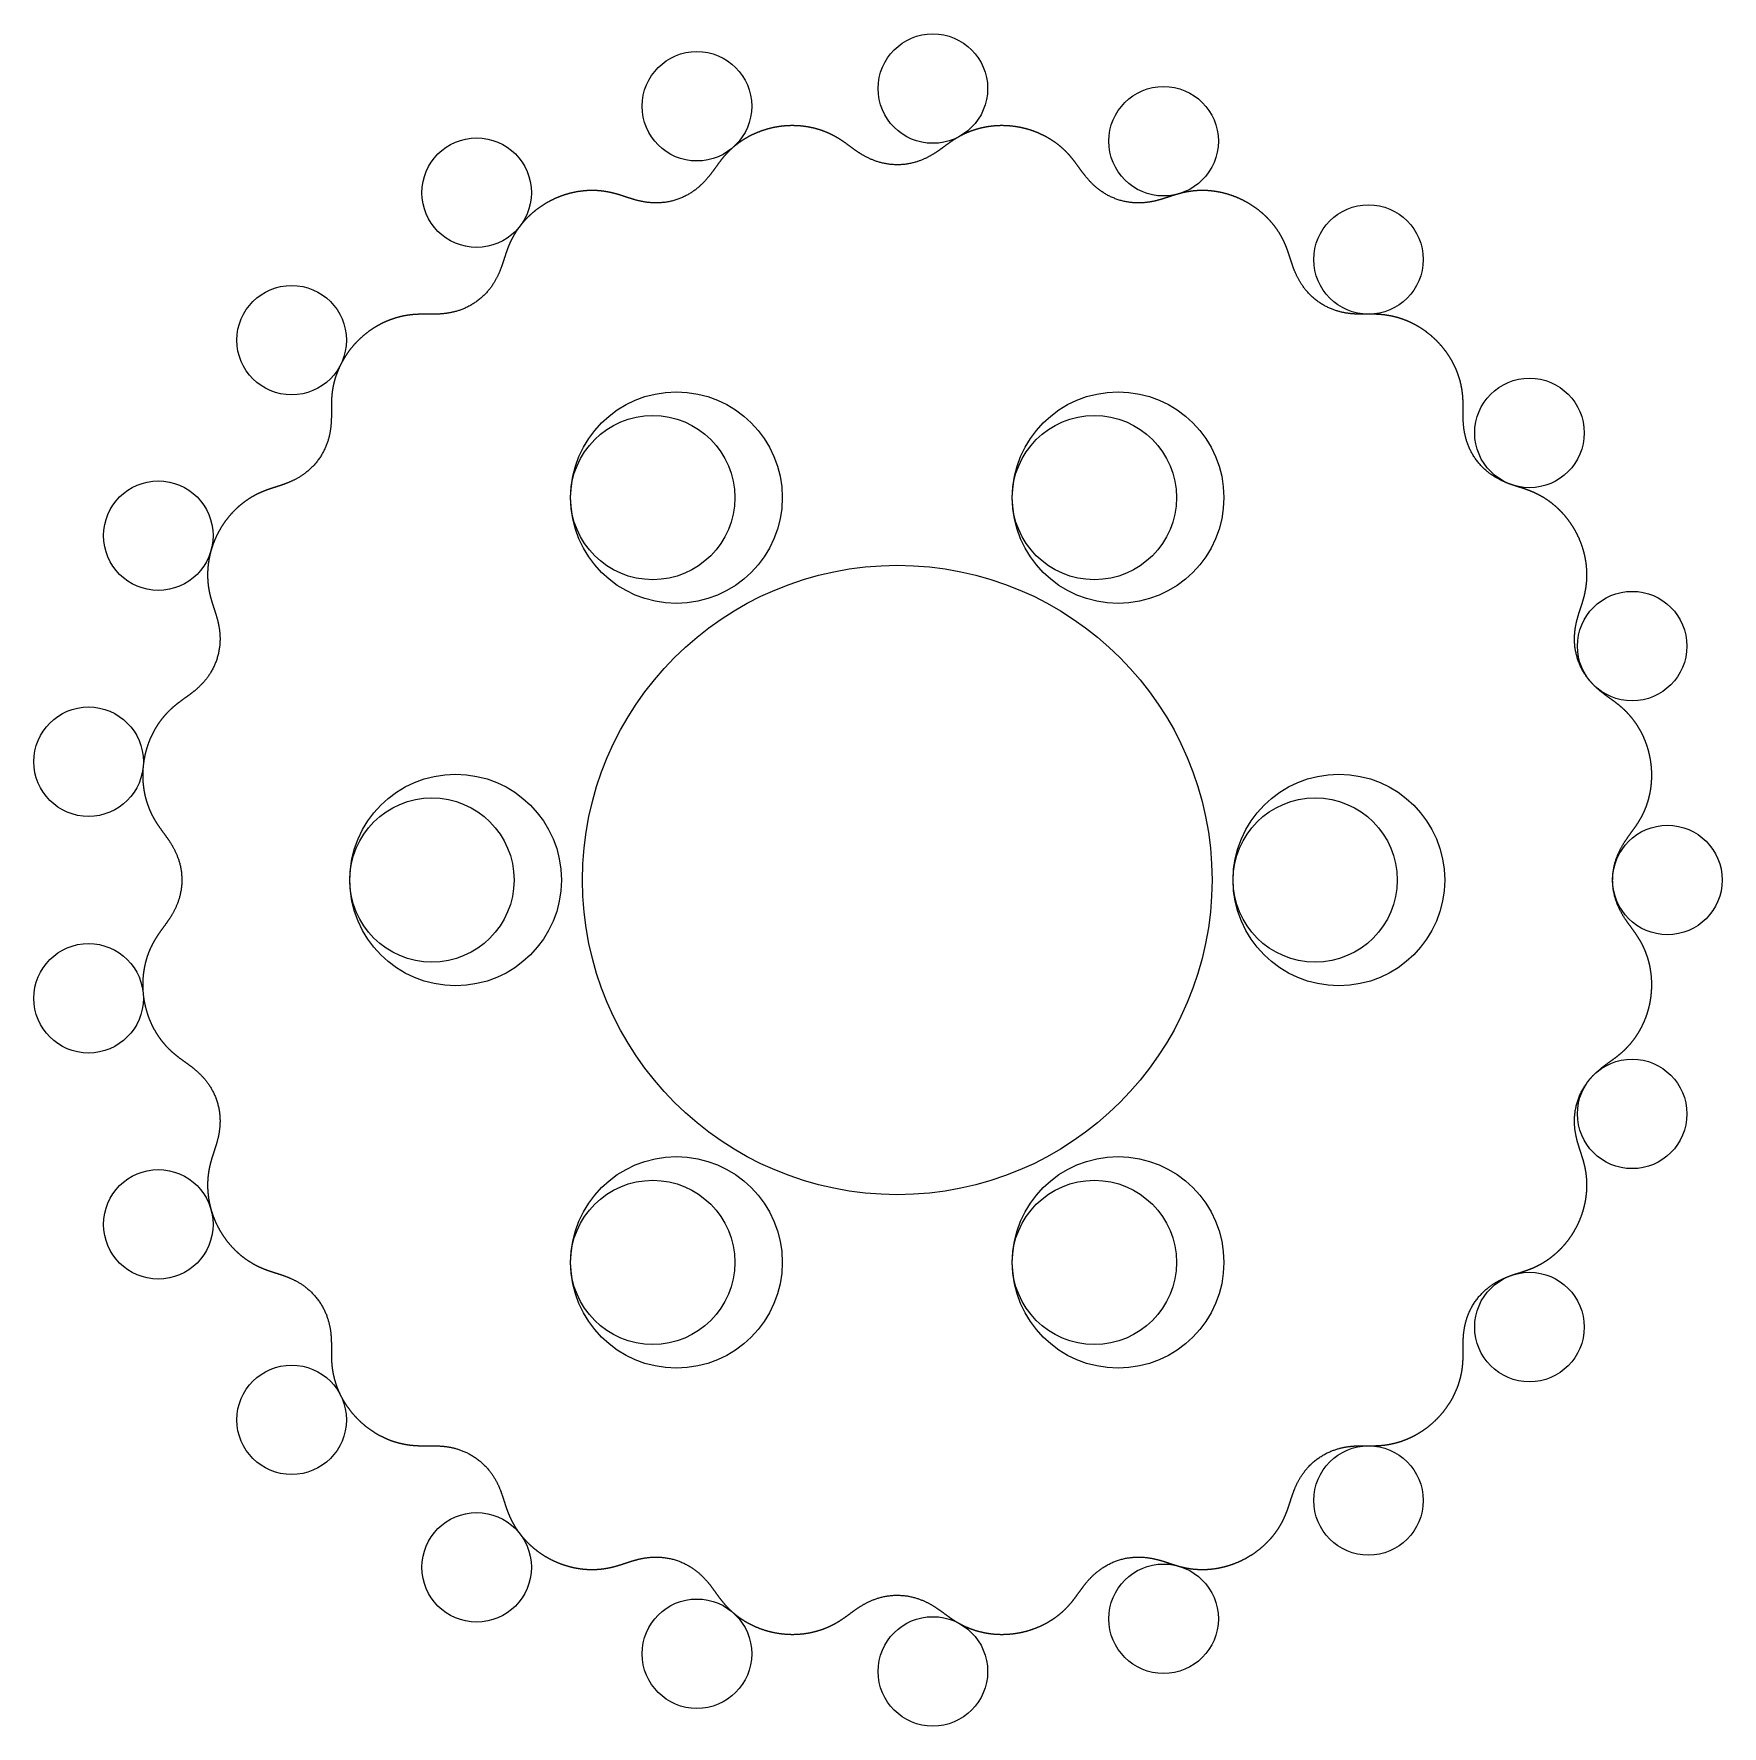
# Model space of a CAD drawing. Header units: millimetres. Extents: x -307 to 310, y -309 to 309.
import ezdxf

# ---------------------------------------------------------------- set-up
doc = ezdxf.new("R2010")
doc.units = ezdxf.units.MM
doc.layers.get('0').update_dxf_attribs({"linetype": 'CONTINUOUS'})

msp = doc.modelspace()

# ---------------------------------------------------------------- linework, layer by layer
for centre, radius in [((21.67, 289.19), 20), ((-64.53, 282.73), 20), ((105.95, 269.95), 20), ((-145, 251.15), 20), ((180.81, 226.73), 20), ((-212.59, 197.25), 20), ((239.61, 163.36), 20), ((-72.01, 139.72), 38.65), ((89.32, 139.72), 38.65), ((-80.67, 139.72), 30), ((80.67, 139.72), 30), ((-261.28, 125.83), 20), ((8.65, 0), 115), ((277.12, 85.48), 20), ((-286.76, 43.22), 20), ((-152.68, 0), 38.65), ((169.99, 0), 38.65), ((-161.34, 0), 30), ((161.34, 0), 30), ((290, 0), 20), ((-286.76, -43.22), 20), ((277.12, -85.48), 20), ((-72.01, -139.72), 38.65), ((89.32, -139.72), 38.65), ((-261.28, -125.83), 20), ((-80.67, -139.72), 30), ((80.67, -139.72), 30), ((239.61, -163.36), 20), ((-212.59, -197.25), 20), ((180.81, -226.73), 20), ((-145, -251.15), 20), ((105.95, -269.95), 20), ((-64.53, -282.73), 20), ((21.67, -289.19), 20)]:
    msp.add_circle(centre, radius)
msp.add_open_spline([(270, 0), (270.01, -0.76), (270.05, -1.51), (270.11, -2.26), (270.19, -3), (270.3, -3.72), (270.42, -4.43), (270.57, -5.12), (270.72, -5.78), (270.9, -6.43), (271.08, -7.05), (271.28, -7.64), (271.48, -8.21), (271.68, -8.76), (271.9, -9.28), (272.11, -9.78), (272.32, -10.25), (272.54, -10.7), (272.75, -11.13), (272.97, -11.53), (273.18, -11.92), (273.38, -12.29), (273.58, -12.64), (273.78, -12.97), (273.98, -13.29), (274.17, -13.6), (274.35, -13.89), (274.54, -14.17), (274.71, -14.43), (274.88, -14.69), (275.05, -14.93), (275.22, -15.17), (275.38, -15.4), (275.53, -15.62), (275.68, -15.83), (275.83, -16.04), (275.98, -16.24), (276.12, -16.43), (276.26, -16.62), (276.39, -16.81), (276.53, -16.99), (276.66, -17.17), (276.78, -17.34), (276.91, -17.52), (277.04, -17.68), (277.16, -17.85), (277.28, -18.02), (277.4, -18.18), (277.51, -18.34), (277.63, -18.5), (277.74, -18.66), (277.86, -18.82), (277.97, -18.97), (278.08, -19.13), (278.19, -19.29), (278.3, -19.44), (278.41, -19.6), (278.52, -19.76), (278.62, -19.91), (278.73, -20.07), (278.83, -20.23), (278.94, -20.39), (279.04, -20.55), (279.15, -20.71), (279.25, -20.87), (279.36, -21.03), (279.46, -21.2), (279.56, -21.36), (279.66, -21.53), (279.76, -21.7), (279.87, -21.87), (279.97, -22.04), (280.07, -22.21), (280.17, -22.38), (280.27, -22.56), (280.36, -22.74), (280.46, -22.92), (280.56, -23.1), (280.66, -23.28), (280.76, -23.47), (280.85, -23.66), (280.95, -23.85), (281.04, -24.04), (281.14, -24.23), (281.23, -24.43), (281.32, -24.63), (281.42, -24.83), (281.51, -25.03), (281.6, -25.23), (281.69, -25.44), (281.78, -25.65), (281.87, -25.86), (281.96, -26.07), (282.04, -26.29), (282.13, -26.51), (282.21, -26.73), (282.3, -26.95), (282.38, -27.17), (282.46, -27.4), (282.54, -27.63), (282.62, -27.86), (282.69, -28.09), (282.77, -28.33), (282.85, -28.56), (282.92, -28.8), (282.99, -29.04), (283.06, -29.29), (283.13, -29.53), (283.2, -29.78), (283.26, -30.03), (283.33, -30.28), (283.39, -30.54), (283.45, -30.79), (283.51, -31.05), (283.56, -31.31), (283.62, -31.57), (283.67, -31.83), (283.72, -32.1), (283.77, -32.36), (283.82, -32.63), (283.86, -32.9), (283.91, -33.17), (283.95, -33.44), (283.99, -33.72), (284.02, -33.99), (284.06, -34.27), (284.09, -34.55), (284.12, -34.83), (284.15, -35.11), (284.17, -35.39), (284.2, -35.67), (284.22, -35.96), (284.24, -36.24), (284.25, -36.53), (284.27, -36.82), (284.28, -37.11), (284.29, -37.39), (284.29, -37.68), (284.3, -37.98), (284.3, -38.27), (284.3, -38.56), (284.29, -38.85), (284.29, -39.15), (284.28, -39.44), (284.27, -39.73), (284.25, -40.03), (284.23, -40.32), (284.22, -40.62), (284.19, -40.91), (284.17, -41.21), (284.14, -41.5), (284.11, -41.8), (284.08, -42.09), (284.05, -42.39), (284.01, -42.68), (283.97, -42.98), (283.93, -43.27), (283.88, -43.57), (283.83, -43.86), (283.78, -44.15), (283.73, -44.45), (283.67, -44.74), (283.62, -45.03), (283.56, -45.32), (283.49, -45.61), (283.43, -45.9), (283.36, -46.19), (283.29, -46.48), (283.22, -46.76), (283.14, -47.05), (283.07, -47.33), (282.99, -47.62), (282.91, -47.9), (282.82, -48.18), (282.73, -48.46), (282.65, -48.74), (282.55, -49.02), (282.46, -49.29), (282.37, -49.57), (282.27, -49.84), (282.17, -50.11), (282.07, -50.38), (281.97, -50.65), (281.86, -50.91), (281.75, -51.18), (281.64, -51.44), (281.53, -51.7), (281.42, -51.96), (281.3, -52.22), (281.19, -52.47), (281.07, -52.73), (280.95, -52.98), (280.83, -53.23), (280.71, -53.47), (280.58, -53.72), (280.46, -53.96), (280.33, -54.2), (280.2, -54.44), (280.07, -54.67), (279.94, -54.91), (279.8, -55.14), (279.67, -55.37), (279.54, -55.6), (279.4, -55.82), (279.26, -56.04), (279.12, -56.26), (278.98, -56.48), (278.84, -56.7), (278.7, -56.91), (278.56, -57.12), (278.42, -57.33), (278.28, -57.53), (278.13, -57.74), (277.99, -57.94), (277.84, -58.13), (277.69, -58.33), (277.55, -58.52), (277.4, -58.71), (277.25, -58.9), (277.11, -59.09), (276.96, -59.27), (276.81, -59.45), (276.66, -59.63), (276.51, -59.81), (276.36, -59.98), (276.21, -60.15), (276.06, -60.32), (275.91, -60.49), (275.76, -60.65), (275.61, -60.81), (275.46, -60.97), (275.31, -61.13), (275.16, -61.29), (275.01, -61.44), (274.86, -61.59), (274.71, -61.74), (274.56, -61.89), (274.41, -62.03), (274.27, -62.17), (274.12, -62.32), (273.97, -62.45), (273.82, -62.59), (273.67, -62.73), (273.52, -62.86), (273.37, -62.99), (273.22, -63.12), (273.07, -63.25), (272.93, -63.38), (272.78, -63.5), (272.63, -63.63), (272.48, -63.75), (272.33, -63.87), (272.18, -63.99), (272.04, -64.11), (271.89, -64.23), (271.74, -64.35), (271.59, -64.47), (271.44, -64.58), (271.29, -64.7), (271.13, -64.81), (270.98, -64.93), (270.83, -65.05), (270.68, -65.16), (270.52, -65.27), (270.36, -65.39), (270.21, -65.51), (270.05, -65.62), (269.89, -65.74), (269.72, -65.86), (269.56, -65.98), (269.39, -66.1), (269.22, -66.22), (269.05, -66.34), (268.87, -66.47), (268.69, -66.6), (268.51, -66.73), (268.33, -66.86), (268.14, -67), (267.94, -67.14), (267.74, -67.29), (267.54, -67.44), (267.33, -67.59), (267.11, -67.75), (266.89, -67.92), (266.67, -68.09), (266.43, -68.27), (266.19, -68.46), (265.94, -68.66), (265.68, -68.86), (265.42, -69.08), (265.14, -69.31), (264.86, -69.55), (264.57, -69.81), (264.27, -70.07), (263.96, -70.36), (263.65, -70.66), (263.32, -70.98), (262.98, -71.32), (262.64, -71.67), (262.29, -72.05), (261.94, -72.46), (261.57, -72.88), (261.21, -73.33), (260.84, -73.81), (260.47, -74.31), (260.11, -74.84), (259.74, -75.39), (259.38, -75.97), (259.03, -76.58), (258.7, -77.21), (258.37, -77.86), (258.06, -78.53), (257.77, -79.22), (257.5, -79.93), (257.25, -80.65), (257.02, -81.37), (256.82, -82.1), (256.64, -82.83), (256.49, -83.56), (256.36, -84.28), (256.26, -84.99), (256.18, -85.69), (256.12, -86.38), (256.08, -87.05), (256.06, -87.7), (256.06, -88.32), (256.07, -88.93), (256.1, -89.52), (256.14, -90.08), (256.19, -90.62), (256.24, -91.14), (256.31, -91.64), (256.38, -92.12), (256.45, -92.57), (256.53, -93.01), (256.61, -93.43), (256.7, -93.83), (256.78, -94.21), (256.87, -94.57), (256.96, -94.93), (257.04, -95.26), (257.13, -95.58), (257.22, -95.89), (257.3, -96.19), (257.39, -96.48), (257.47, -96.76), (257.55, -97.02), (257.63, -97.28), (257.71, -97.53), (257.79, -97.78), (257.86, -98.01), (257.94, -98.24), (258.01, -98.47), (258.08, -98.69), (258.15, -98.9), (258.22, -99.11), (258.29, -99.32), (258.36, -99.52), (258.42, -99.72), (258.49, -99.92), (258.55, -100.11), (258.62, -100.3), (258.68, -100.49), (258.74, -100.68), (258.8, -100.87), (258.86, -101.05), (258.92, -101.24), (258.97, -101.42), (259.03, -101.61), (259.08, -101.79), (259.14, -101.97), (259.19, -102.15), (259.25, -102.34), (259.3, -102.52), (259.35, -102.7), (259.4, -102.88), (259.45, -103.07), (259.5, -103.25), (259.55, -103.44), (259.6, -103.63), (259.65, -103.81), (259.69, -104), (259.74, -104.19), (259.78, -104.38), (259.83, -104.57), (259.87, -104.77), (259.91, -104.96), (259.95, -105.16), (259.99, -105.36), (260.03, -105.56), (260.07, -105.76), (260.11, -105.96), (260.14, -106.17), (260.18, -106.37), (260.21, -106.58), (260.25, -106.79), (260.28, -107), (260.31, -107.21), (260.34, -107.43), (260.36, -107.65), (260.39, -107.86), (260.42, -108.08), (260.44, -108.31), (260.46, -108.53), (260.48, -108.76), (260.5, -108.99), (260.52, -109.21), (260.54, -109.45), (260.55, -109.68), (260.56, -109.91), (260.57, -110.15), (260.58, -110.39), (260.59, -110.63), (260.6, -110.87), (260.6, -111.11), (260.6, -111.36), (260.6, -111.61), (260.6, -111.86), (260.6, -112.11), (260.59, -112.36), (260.58, -112.61), (260.57, -112.86), (260.56, -113.12), (260.54, -113.38), (260.53, -113.64), (260.51, -113.9), (260.49, -114.16), (260.46, -114.42), (260.44, -114.68), (260.41, -114.95), (260.38, -115.22), (260.35, -115.48), (260.31, -115.75), (260.28, -116.02), (260.24, -116.29), (260.19, -116.56), (260.15, -116.83), (260.1, -117.11), (260.05, -117.38), (260, -117.65), (259.94, -117.93), (259.89, -118.2), (259.83, -118.48), (259.76, -118.75), (259.7, -119.03), (259.63, -119.31), (259.56, -119.59), (259.49, -119.86), (259.41, -120.14), (259.33, -120.42), (259.25, -120.7), (259.17, -120.97), (259.08, -121.25), (259, -121.53), (258.9, -121.81), (258.81, -122.08), (258.71, -122.36), (258.62, -122.64), (258.51, -122.91), (258.41, -123.19), (258.3, -123.46), (258.19, -123.74), (258.08, -124.01), (257.97, -124.29), (257.85, -124.56), (257.73, -124.83), (257.61, -125.1), (257.49, -125.37), (257.36, -125.64), (257.23, -125.91), (257.1, -126.18), (256.97, -126.44), (256.83, -126.71), (256.69, -126.97), (256.55, -127.23), (256.41, -127.49), (256.27, -127.75), (256.12, -128.01), (255.97, -128.27), (255.82, -128.52), (255.67, -128.78), (255.51, -129.03), (255.35, -129.28), (255.2, -129.53), (255.03, -129.78), (254.87, -130.02), (254.71, -130.27), (254.54, -130.51), (254.37, -130.75), (254.2, -130.98), (254.03, -131.22), (253.86, -131.45), (253.68, -131.69), (253.5, -131.92), (253.33, -132.14), (253.15, -132.37), (252.97, -132.59), (252.78, -132.81), (252.6, -133.03), (252.42, -133.25), (252.23, -133.46), (252.04, -133.67), (251.85, -133.88), (251.66, -134.09), (251.47, -134.29), (251.28, -134.5), (251.09, -134.7), (250.9, -134.89), (250.7, -135.09), (250.51, -135.28), (250.31, -135.47), (250.12, -135.66), (249.92, -135.84), (249.72, -136.02), (249.53, -136.2), (249.33, -136.38), (249.13, -136.55), (248.93, -136.73), (248.73, -136.9), (248.53, -137.06), (248.33, -137.23), (248.13, -137.39), (247.93, -137.55), (247.73, -137.7), (247.53, -137.86), (247.33, -138.01), (247.13, -138.16), (246.93, -138.31), (246.73, -138.45), (246.53, -138.59), (246.33, -138.73), (246.14, -138.87), (245.94, -139), (245.74, -139.13), (245.54, -139.26), (245.34, -139.39), (245.15, -139.51), (244.95, -139.63), (244.76, -139.75), (244.56, -139.87), (244.37, -139.98), (244.17, -140.1), (243.98, -140.21), (243.79, -140.32), (243.59, -140.42), (243.4, -140.52), (243.21, -140.63), (243.02, -140.73), (242.83, -140.82), (242.64, -140.92), (242.46, -141.01), (242.27, -141.11), (242.08, -141.2), (241.9, -141.28), (241.71, -141.37), (241.53, -141.45), (241.34, -141.54), (241.16, -141.62), (240.98, -141.7), (240.8, -141.78), (240.62, -141.85), (240.44, -141.93), (240.26, -142), (240.08, -142.08), (239.9, -142.15), (239.72, -142.22), (239.54, -142.29), (239.36, -142.35), (239.18, -142.42), (239, -142.49), (238.83, -142.55), (238.65, -142.62), (238.47, -142.68), (238.29, -142.74), (238.11, -142.81), (237.93, -142.87), (237.74, -142.93), (237.56, -142.99), (237.38, -143.05), (237.19, -143.11), (237.01, -143.18), (236.82, -143.24), (236.63, -143.3), (236.43, -143.36), (236.24, -143.42), (236.04, -143.49), (235.84, -143.55), (235.63, -143.62), (235.42, -143.68), (235.21, -143.75), (234.99, -143.82), (234.77, -143.89), (234.54, -143.97), (234.31, -144.04), (234.07, -144.12), (233.82, -144.2), (233.57, -144.29), (233.31, -144.38), (233.04, -144.47), (232.76, -144.57), (232.48, -144.67), (232.18, -144.78), (231.87, -144.9), (231.55, -145.02), (231.23, -145.16), (230.89, -145.3), (230.53, -145.45), (230.17, -145.61), (229.79, -145.78), (229.39, -145.97), (228.99, -146.17), (228.57, -146.38), (228.13, -146.61), (227.69, -146.86), (227.22, -147.13), (226.75, -147.42), (226.27, -147.74), (225.77, -148.07), (225.27, -148.43), (224.76, -148.82), (224.24, -149.23), (223.72, -149.66), (223.2, -150.13), (222.68, -150.62), (222.17, -151.13), (221.66, -151.67), (221.17, -152.24), (220.69, -152.82), (220.23, -153.42), (219.79, -154.04), (219.37, -154.67), (218.97, -155.31), (218.59, -155.95), (218.25, -156.6), (217.92, -157.24), (217.63, -157.88), (217.36, -158.52), (217.11, -159.15), (216.89, -159.76), (216.69, -160.36), (216.51, -160.94), (216.35, -161.51), (216.21, -162.06), (216.08, -162.6), (215.98, -163.11), (215.88, -163.61), (215.8, -164.09), (215.73, -164.55), (215.67, -164.99), (215.62, -165.41), (215.57, -165.82), (215.53, -166.21), (215.5, -166.59), (215.48, -166.95), (215.45, -167.3), (215.43, -167.64), (215.42, -167.96), (215.41, -168.27), (215.4, -168.57), (215.39, -168.86), (215.39, -169.14), (215.38, -169.42), (215.38, -169.68), (215.38, -169.94), (215.38, -170.19), (215.38, -170.43), (215.38, -170.67), (215.38, -170.9), (215.38, -171.13), (215.38, -171.35), (215.38, -171.57), (215.38, -171.78), (215.38, -171.99), (215.38, -172.2), (215.39, -172.4), (215.39, -172.61), (215.39, -172.81), (215.39, -173), (215.39, -173.2), (215.38, -173.39), (215.38, -173.59), (215.38, -173.78), (215.38, -173.97), (215.37, -174.16), (215.37, -174.35), (215.37, -174.54), (215.36, -174.73), (215.35, -174.92), (215.35, -175.11), (215.34, -175.3), (215.33, -175.49), (215.32, -175.69), (215.31, -175.88), (215.3, -176.07), (215.28, -176.26), (215.27, -176.46), (215.26, -176.65), (215.24, -176.85), (215.22, -177.04), (215.2, -177.24), (215.18, -177.44), (215.16, -177.64), (215.14, -177.84), (215.11, -178.04), (215.09, -178.24), (215.06, -178.45), (215.03, -178.65), (215, -178.86), (214.97, -179.07), (214.94, -179.28), (214.9, -179.49), (214.87, -179.7), (214.83, -179.91), (214.79, -180.13), (214.75, -180.34), (214.7, -180.56), (214.66, -180.78), (214.61, -181), (214.56, -181.22), (214.51, -181.44), (214.45, -181.66), (214.4, -181.89), (214.34, -182.12), (214.28, -182.34), (214.22, -182.57), (214.15, -182.8), (214.08, -183.03), (214.02, -183.26), (213.94, -183.5), (213.87, -183.73), (213.79, -183.96), (213.72, -184.2), (213.64, -184.44), (213.55, -184.67), (213.47, -184.91), (213.38, -185.15), (213.29, -185.39), (213.2, -185.63), (213.1, -185.87), (213, -186.11), (212.9, -186.35), (212.8, -186.6), (212.69, -186.84), (212.58, -187.08), (212.47, -187.33), (212.36, -187.57), (212.25, -187.81), (212.13, -188.06), (212.01, -188.3), (211.88, -188.55), (211.76, -188.79), (211.63, -189.04), (211.5, -189.28), (211.36, -189.53), (211.22, -189.77), (211.09, -190.01), (210.94, -190.26), (210.8, -190.5), (210.65, -190.74), (210.5, -190.99), (210.35, -191.23), (210.2, -191.47), (210.04, -191.71), (209.88, -191.95), (209.72, -192.19), (209.55, -192.43), (209.39, -192.67), (209.22, -192.9), (209.04, -193.14), (208.87, -193.37), (208.69, -193.61), (208.51, -193.84), (208.33, -194.07), (208.15, -194.3), (207.96, -194.53), (207.77, -194.76), (207.58, -194.99), (207.39, -195.21), (207.2, -195.43), (207, -195.66), (206.8, -195.88), (206.6, -196.1), (206.4, -196.31), (206.19, -196.53), (205.98, -196.74), (205.78, -196.95), (205.56, -197.16), (205.35, -197.37), (205.14, -197.58), (204.92, -197.78), (204.7, -197.99), (204.49, -198.19), (204.26, -198.39), (204.04, -198.58), (203.82, -198.78), (203.59, -198.97), (203.37, -199.16), (203.14, -199.35), (202.91, -199.53), (202.68, -199.72), (202.45, -199.9), (202.21, -200.07), (201.98, -200.25), (201.74, -200.42), (201.51, -200.6), (201.27, -200.77), (201.03, -200.93), (200.79, -201.1), (200.56, -201.26), (200.32, -201.42), (200.07, -201.57), (199.83, -201.73), (199.59, -201.88), (199.35, -202.03), (199.11, -202.18), (198.86, -202.32), (198.62, -202.46), (198.37, -202.6), (198.13, -202.74), (197.89, -202.87), (197.64, -203), (197.4, -203.13), (197.15, -203.25), (196.91, -203.38), (196.66, -203.5), (196.42, -203.62), (196.17, -203.73), (195.93, -203.84), (195.69, -203.95), (195.44, -204.06), (195.2, -204.17), (194.96, -204.27), (194.72, -204.37), (194.47, -204.47), (194.23, -204.56), (193.99, -204.65), (193.75, -204.74), (193.52, -204.83), (193.28, -204.92), (193.04, -205), (192.8, -205.08), (192.57, -205.16), (192.33, -205.23), (192.1, -205.3), (191.87, -205.38), (191.64, -205.44), (191.41, -205.51), (191.18, -205.57), (190.95, -205.64), (190.72, -205.7), (190.5, -205.75), (190.27, -205.81), (190.05, -205.86), (189.83, -205.91), (189.61, -205.96), (189.39, -206.01), (189.17, -206.06), (188.95, -206.1), (188.74, -206.14), (188.52, -206.18), (188.31, -206.22), (188.1, -206.26), (187.89, -206.29), (187.68, -206.32), (187.47, -206.36), (187.26, -206.39), (187.06, -206.41), (186.85, -206.44), (186.65, -206.47), (186.45, -206.49), (186.25, -206.51), (186.05, -206.53), (185.85, -206.55), (185.66, -206.57), (185.46, -206.59), (185.26, -206.6), (185.07, -206.62), (184.88, -206.63), (184.68, -206.65), (184.49, -206.66), (184.3, -206.67), (184.11, -206.68), (183.92, -206.69), (183.73, -206.69), (183.54, -206.7), (183.35, -206.71), (183.16, -206.71), (182.97, -206.72), (182.78, -206.72), (182.59, -206.72), (182.39, -206.73), (182.2, -206.73), (182.01, -206.73), (181.81, -206.73), (181.62, -206.73), (181.42, -206.73), (181.22, -206.73), (181.02, -206.73), (180.81, -206.73), (180.6, -206.73), (180.39, -206.73), (180.18, -206.73), (179.96, -206.73), (179.73, -206.73), (179.51, -206.72), (179.27, -206.72), (179.04, -206.72), (178.79, -206.72), (178.54, -206.72), (178.28, -206.73), (178.02, -206.73), (177.74, -206.73), (177.46, -206.74), (177.17, -206.75), (176.86, -206.76), (176.55, -206.77), (176.22, -206.78), (175.89, -206.8), (175.53, -206.83), (175.17, -206.85), (174.79, -206.89), (174.39, -206.93), (173.98, -206.97), (173.55, -207.03), (173.11, -207.09), (172.64, -207.16), (172.16, -207.25), (171.66, -207.34), (171.14, -207.45), (170.61, -207.58), (170.05, -207.73), (169.48, -207.89), (168.89, -208.07), (168.29, -208.28), (167.67, -208.5), (167.04, -208.75), (166.41, -209.03), (165.77, -209.33), (165.12, -209.66), (164.47, -210.01), (163.83, -210.39), (163.19, -210.8), (162.56, -211.22), (161.95, -211.67), (161.35, -212.14), (160.77, -212.62), (160.21, -213.11), (159.68, -213.62), (159.17, -214.13), (158.68, -214.65), (158.23, -215.17), (157.79, -215.69), (157.39, -216.21), (157.01, -216.72), (156.65, -217.22), (156.32, -217.71), (156.02, -218.19), (155.73, -218.67), (155.47, -219.12), (155.22, -219.57), (154.99, -220), (154.78, -220.42), (154.58, -220.82), (154.4, -221.21), (154.23, -221.59), (154.07, -221.95), (153.92, -222.3), (153.78, -222.64), (153.65, -222.97), (153.53, -223.28), (153.42, -223.59), (153.31, -223.88), (153.2, -224.17), (153.11, -224.44), (153.01, -224.71), (152.93, -224.97), (152.84, -225.22), (152.76, -225.46), (152.68, -225.7), (152.61, -225.93), (152.53, -226.16), (152.46, -226.38), (152.39, -226.6), (152.32, -226.81), (152.26, -227.02), (152.19, -227.22), (152.13, -227.42), (152.06, -227.62), (152, -227.82), (151.94, -228.01), (151.88, -228.2), (151.82, -228.39), (151.76, -228.58), (151.69, -228.76), (151.63, -228.95), (151.57, -229.13), (151.51, -229.31), (151.45, -229.49), (151.38, -229.67), (151.32, -229.85), (151.26, -230.03), (151.19, -230.21), (151.13, -230.39), (151.06, -230.56), (150.99, -230.74), (150.93, -230.92), (150.86, -231.1), (150.79, -231.28), (150.71, -231.46), (150.64, -231.64), (150.57, -231.82), (150.49, -232), (150.41, -232.18), (150.34, -232.36), (150.26, -232.54), (150.17, -232.73), (150.09, -232.91), (150.01, -233.1), (149.92, -233.28), (149.83, -233.47), (149.74, -233.65), (149.65, -233.84), (149.55, -234.03), (149.46, -234.22), (149.36, -234.41), (149.26, -234.6), (149.16, -234.79), (149.05, -234.98), (148.95, -235.17), (148.84, -235.36), (148.73, -235.56), (148.61, -235.75), (148.5, -235.95), (148.38, -236.14), (148.26, -236.34), (148.14, -236.53), (148.01, -236.73), (147.89, -236.93), (147.76, -237.13), (147.63, -237.32), (147.49, -237.52), (147.35, -237.72), (147.22, -237.92), (147.07, -238.12), (146.93, -238.32), (146.78, -238.52), (146.63, -238.72), (146.48, -238.92), (146.33, -239.12), (146.17, -239.32), (146.01, -239.52), (145.85, -239.72), (145.68, -239.92), (145.52, -240.12), (145.35, -240.32), (145.17, -240.52), (145, -240.71), (144.82, -240.91), (144.64, -241.11), (144.46, -241.31), (144.27, -241.5), (144.08, -241.7), (143.89, -241.89), (143.7, -242.09), (143.51, -242.28), (143.31, -242.48), (143.11, -242.67), (142.91, -242.86), (142.7, -243.05), (142.49, -243.24), (142.28, -243.43), (142.07, -243.61), (141.86, -243.8), (141.64, -243.98), (141.42, -244.17), (141.2, -244.35), (140.98, -244.53), (140.75, -244.71), (140.52, -244.89), (140.29, -245.06), (140.06, -245.24), (139.83, -245.41), (139.59, -245.58), (139.35, -245.75), (139.11, -245.92), (138.87, -246.09), (138.63, -246.25), (138.38, -246.41), (138.13, -246.57), (137.88, -246.73), (137.63, -246.89), (137.38, -247.04), (137.13, -247.2), (136.87, -247.35), (136.61, -247.5), (136.36, -247.64), (136.1, -247.79), (135.83, -247.93), (135.57, -248.07), (135.31, -248.21), (135.04, -248.34), (134.78, -248.47), (134.51, -248.61), (134.24, -248.73), (133.97, -248.86), (133.7, -248.98), (133.43, -249.1), (133.16, -249.22), (132.88, -249.34), (132.61, -249.45), (132.34, -249.56), (132.06, -249.67), (131.79, -249.78), (131.51, -249.88), (131.23, -249.98), (130.96, -250.08), (130.68, -250.18), (130.4, -250.27), (130.13, -250.36), (129.85, -250.45), (129.57, -250.53), (129.29, -250.62), (129.02, -250.7), (128.74, -250.77), (128.46, -250.85), (128.18, -250.92), (127.91, -250.99), (127.63, -251.06), (127.35, -251.12), (127.08, -251.18), (126.8, -251.24), (126.53, -251.3), (126.25, -251.36), (125.98, -251.41), (125.7, -251.46), (125.43, -251.5), (125.16, -251.55), (124.89, -251.59), (124.62, -251.63), (124.35, -251.67), (124.08, -251.7), (123.82, -251.73), (123.55, -251.76), (123.28, -251.79), (123.02, -251.82), (122.76, -251.84), (122.5, -251.86), (122.24, -251.88), (121.98, -251.89), (121.72, -251.91), (121.47, -251.92), (121.21, -251.93), (120.96, -251.94), (120.71, -251.94), (120.46, -251.95), (120.21, -251.95), (119.96, -251.95), (119.72, -251.95), (119.48, -251.94), (119.23, -251.94), (118.99, -251.93), (118.76, -251.92), (118.52, -251.91), (118.29, -251.89), (118.05, -251.88), (117.82, -251.86), (117.59, -251.84), (117.36, -251.83), (117.14, -251.8), (116.92, -251.78), (116.69, -251.76), (116.47, -251.73), (116.26, -251.71), (116.04, -251.68), (115.82, -251.65), (115.61, -251.62), (115.4, -251.59), (115.19, -251.55), (114.98, -251.52), (114.78, -251.48), (114.57, -251.45), (114.37, -251.41), (114.17, -251.37), (113.97, -251.33), (113.77, -251.29), (113.58, -251.25), (113.38, -251.21), (113.19, -251.16), (113, -251.12), (112.81, -251.08), (112.62, -251.03), (112.43, -250.98), (112.24, -250.94), (112.05, -250.89), (111.87, -250.84), (111.68, -250.79), (111.5, -250.74), (111.32, -250.69), (111.13, -250.64), (110.95, -250.58), (110.77, -250.53), (110.59, -250.47), (110.4, -250.42), (110.22, -250.36), (110.04, -250.31), (109.85, -250.25), (109.67, -250.19), (109.48, -250.13), (109.3, -250.07), (109.11, -250.01), (108.92, -249.95), (108.73, -249.89), (108.53, -249.82), (108.34, -249.76), (108.14, -249.69), (107.93, -249.62), (107.72, -249.56), (107.51, -249.49), (107.3, -249.41), (107.08, -249.34), (106.85, -249.27), (106.62, -249.19), (106.38, -249.12), (106.14, -249.04), (105.89, -248.96), (105.62, -248.88), (105.35, -248.8), (105.08, -248.71), (104.79, -248.63), (104.49, -248.55), (104.17, -248.46), (103.85, -248.37), (103.51, -248.29), (103.16, -248.2), (102.79, -248.11), (102.4, -248.03), (102, -247.94), (101.58, -247.86), (101.14, -247.78), (100.68, -247.71), (100.2, -247.64), (99.69, -247.58), (99.17, -247.52), (98.62, -247.47), (98.06, -247.44), (97.46, -247.41), (96.85, -247.4), (96.22, -247.41), (95.56, -247.43), (94.89, -247.47), (94.2, -247.54), (93.5, -247.62), (92.79, -247.73), (92.06, -247.86), (91.34, -248.02), (90.6, -248.2), (89.88, -248.41), (89.15, -248.64), (88.44, -248.9), (87.74, -249.17), (87.05, -249.47), (86.38, -249.78), (85.73, -250.11), (85.11, -250.45), (84.51, -250.8), (83.93, -251.16), (83.38, -251.53), (82.86, -251.89), (82.36, -252.26), (81.89, -252.63), (81.45, -253), (81.03, -253.36), (80.63, -253.71), (80.25, -254.06), (79.9, -254.4), (79.57, -254.73), (79.25, -255.06), (78.95, -255.37), (78.67, -255.68), (78.41, -255.98), (78.15, -256.27), (77.92, -256.55), (77.69, -256.82), (77.48, -257.08), (77.27, -257.34), (77.07, -257.58), (76.89, -257.83), (76.71, -258.06), (76.54, -258.28), (76.37, -258.5), (76.21, -258.72), (76.06, -258.93), (75.91, -259.13), (75.76, -259.33), (75.62, -259.52), (75.49, -259.71), (75.35, -259.9), (75.22, -260.08), (75.1, -260.26), (74.97, -260.43), (74.85, -260.6), (74.73, -260.77), (74.61, -260.94), (74.49, -261.1), (74.37, -261.27), (74.25, -261.43), (74.14, -261.58), (74.02, -261.74), (73.91, -261.9), (73.79, -262.05), (73.68, -262.21), (73.56, -262.36), (73.45, -262.51), (73.33, -262.66), (73.21, -262.81), (73.1, -262.96), (72.98, -263.11), (72.86, -263.26), (72.74, -263.41), (72.62, -263.56), (72.5, -263.71), (72.38, -263.86), (72.26, -264.01), (72.13, -264.15), (72.01, -264.3), (71.88, -264.45), (71.75, -264.6), (71.62, -264.75), (71.49, -264.9), (71.35, -265.05), (71.22, -265.19), (71.08, -265.34), (70.94, -265.49), (70.8, -265.64), (70.66, -265.79), (70.51, -265.94), (70.36, -266.09), (70.21, -266.24), (70.06, -266.39), (69.91, -266.54), (69.75, -266.69), (69.6, -266.84), (69.43, -266.99), (69.27, -267.14), (69.11, -267.29), (68.94, -267.44), (68.77, -267.59), (68.6, -267.74), (68.42, -267.89), (68.25, -268.04), (68.07, -268.19), (67.89, -268.33), (67.7, -268.48), (67.52, -268.63), (67.33, -268.78), (67.14, -268.92), (66.94, -269.07), (66.75, -269.22), (66.55, -269.36), (66.35, -269.51), (66.14, -269.65), (65.94, -269.79), (65.73, -269.94), (65.52, -270.08), (65.31, -270.22), (65.09, -270.36), (64.87, -270.5), (64.65, -270.64), (64.43, -270.77), (64.2, -270.91), (63.98, -271.04), (63.75, -271.18), (63.51, -271.31), (63.28, -271.44), (63.04, -271.57), (62.81, -271.7), (62.56, -271.83), (62.32, -271.95), (62.08, -272.08), (61.83, -272.2), (61.58, -272.32), (61.33, -272.44), (61.07, -272.56), (60.82, -272.67), (60.56, -272.79), (60.3, -272.9), (60.04, -273.01), (59.78, -273.12), (59.51, -273.23), (59.25, -273.33), (58.98, -273.44), (58.71, -273.54), (58.44, -273.64), (58.16, -273.73), (57.89, -273.83), (57.61, -273.92), (57.34, -274.01), (57.06, -274.1), (56.78, -274.18), (56.5, -274.27), (56.21, -274.35), (55.93, -274.43), (55.65, -274.51), (55.36, -274.58), (55.07, -274.65), (54.79, -274.72), (54.5, -274.79), (54.21, -274.85), (53.92, -274.92), (53.63, -274.98), (53.33, -275.03), (53.04, -275.09), (52.75, -275.14), (52.46, -275.19), (52.16, -275.24), (51.87, -275.28), (51.57, -275.32), (51.28, -275.36), (50.98, -275.4), (50.69, -275.43), (50.39, -275.46), (50.1, -275.49), (49.8, -275.52), (49.51, -275.54), (49.21, -275.57), (48.92, -275.58), (48.62, -275.6), (48.33, -275.61), (48.03, -275.62), (47.74, -275.63), (47.45, -275.64), (47.15, -275.64), (46.86, -275.64), (46.57, -275.64), (46.28, -275.64), (45.99, -275.63), (45.7, -275.62), (45.41, -275.61), (45.13, -275.6), (44.84, -275.58), (44.55, -275.56), (44.27, -275.54), (43.99, -275.52), (43.7, -275.49), (43.42, -275.46), (43.14, -275.43), (42.87, -275.4), (42.59, -275.36), (42.31, -275.33), (42.04, -275.29), (41.77, -275.25), (41.5, -275.2), (41.23, -275.16), (40.96, -275.11), (40.7, -275.06), (40.43, -275.01), (40.17, -274.95), (39.91, -274.9), (39.65, -274.84), (39.39, -274.78), (39.14, -274.72), (38.88, -274.66), (38.63, -274.6), (38.38, -274.53), (38.14, -274.46), (37.89, -274.39), (37.65, -274.32), (37.41, -274.25), (37.17, -274.18), (36.93, -274.1), (36.7, -274.03), (36.46, -273.95), (36.23, -273.87), (36.01, -273.79), (35.78, -273.71), (35.56, -273.62), (35.33, -273.54), (35.12, -273.46), (34.9, -273.37), (34.68, -273.28), (34.47, -273.2), (34.26, -273.11), (34.05, -273.02), (33.84, -272.93), (33.64, -272.84), (33.44, -272.74), (33.24, -272.65), (33.04, -272.56), (32.85, -272.46), (32.65, -272.37), (32.46, -272.27), (32.27, -272.18), (32.09, -272.08), (31.9, -271.98), (31.72, -271.89), (31.54, -271.79), (31.36, -271.69), (31.18, -271.59), (31, -271.49), (30.83, -271.39), (30.66, -271.29), (30.49, -271.19), (30.32, -271.09), (30.15, -270.99), (29.98, -270.89), (29.82, -270.78), (29.65, -270.68), (29.49, -270.58), (29.33, -270.47), (29.17, -270.37), (29.01, -270.26), (28.85, -270.16), (28.69, -270.05), (28.54, -269.95), (28.38, -269.84), (28.22, -269.73), (28.07, -269.62), (27.91, -269.51), (27.75, -269.4), (27.6, -269.29), (27.44, -269.18), (27.28, -269.07), (27.12, -268.95), (26.96, -268.84), (26.8, -268.72), (26.64, -268.6), (26.47, -268.48), (26.3, -268.36), (26.13, -268.23), (25.96, -268.11), (25.79, -267.98), (25.61, -267.85), (25.43, -267.71), (25.24, -267.58), (25.05, -267.44), (24.85, -267.29), (24.65, -267.15), (24.44, -267), (24.23, -266.85), (24.01, -266.69), (23.78, -266.53), (23.54, -266.36), (23.29, -266.2), (23.03, -266.02), (22.76, -265.84), (22.48, -265.66), (22.19, -265.48), (21.88, -265.29), (21.56, -265.09), (21.22, -264.89), (20.87, -264.69), (20.5, -264.48), (20.11, -264.27), (19.69, -264.06), (19.26, -263.84), (18.81, -263.63), (18.33, -263.41), (17.83, -263.2), (17.3, -262.99), (16.75, -262.78), (16.18, -262.58), (15.58, -262.39), (14.95, -262.21), (14.3, -262.04), (13.63, -261.88), (12.94, -261.74), (12.23, -261.62), (11.5, -261.52), (10.76, -261.44), (10.01, -261.39), (9.26, -261.35), (8.5, -261.35), (7.74, -261.36), (6.99, -261.41), (6.24, -261.47), (5.51, -261.56), (4.79, -261.67), (4.08, -261.8), (3.4, -261.94), (2.74, -262.1), (2.1, -262.28), (1.48, -262.47), (0.89, -262.66), (0.33, -262.86), (-0.21, -263.07), (-0.73, -263.29), (-1.22, -263.5), (-1.69, -263.71), (-2.13, -263.93), (-2.56, -264.14), (-2.96, -264.36), (-3.34, -264.56), (-3.71, -264.77), (-4.06, -264.97), (-4.39, -265.17), (-4.7, -265.36), (-5, -265.55), (-5.29, -265.74), (-5.57, -265.92), (-5.83, -266.09), (-6.08, -266.26), (-6.33, -266.43), (-6.56, -266.59), (-6.79, -266.75), (-7.01, -266.91), (-7.22, -267.06), (-7.43, -267.21), (-7.63, -267.35), (-7.82, -267.49), (-8.01, -267.63), (-8.19, -267.77), (-8.37, -267.9), (-8.55, -268.03), (-8.73, -268.16), (-8.9, -268.28), (-9.06, -268.41), (-9.23, -268.53), (-9.39, -268.65), (-9.56, -268.77), (-9.72, -268.88), (-9.88, -269), (-10.04, -269.11), (-10.19, -269.23), (-10.35, -269.34), (-10.51, -269.45), (-10.66, -269.56), (-10.82, -269.67), (-10.98, -269.78), (-11.13, -269.88), (-11.29, -269.99), (-11.45, -270.1), (-11.61, -270.2), (-11.77, -270.31), (-11.93, -270.41), (-12.09, -270.52), (-12.25, -270.62), (-12.41, -270.72), (-12.58, -270.83), (-12.74, -270.93), (-12.91, -271.03), (-13.08, -271.13), (-13.25, -271.23), (-13.42, -271.33), (-13.59, -271.43), (-13.77, -271.53), (-13.94, -271.63), (-14.12, -271.73), (-14.3, -271.83), (-14.48, -271.93), (-14.67, -272.02), (-14.85, -272.12), (-15.04, -272.22), (-15.23, -272.31), (-15.42, -272.41), (-15.62, -272.5), (-15.81, -272.6), (-16.01, -272.69), (-16.21, -272.78), (-16.42, -272.87), (-16.62, -272.96), (-16.83, -273.05), (-17.04, -273.14), (-17.25, -273.23), (-17.46, -273.32), (-17.68, -273.41), (-17.9, -273.49), (-18.12, -273.58), (-18.34, -273.66), (-18.56, -273.74), (-18.79, -273.82), (-19.02, -273.9), (-19.25, -273.98), (-19.48, -274.06), (-19.72, -274.13), (-19.96, -274.21), (-20.2, -274.28), (-20.44, -274.35), (-20.68, -274.42), (-20.93, -274.49), (-21.18, -274.56), (-21.43, -274.62), (-21.68, -274.69), (-21.93, -274.75), (-22.19, -274.81), (-22.45, -274.87), (-22.71, -274.92), (-22.97, -274.98), (-23.23, -275.03), (-23.5, -275.08), (-23.76, -275.13), (-24.03, -275.18), (-24.3, -275.22), (-24.57, -275.26), (-24.84, -275.3), (-25.12, -275.34), (-25.39, -275.38), (-25.67, -275.41), (-25.95, -275.44), (-26.23, -275.47), (-26.51, -275.5), (-26.79, -275.53), (-27.08, -275.55), (-27.36, -275.57), (-27.65, -275.59), (-27.93, -275.6), (-28.22, -275.61), (-28.51, -275.63), (-28.8, -275.63), (-29.09, -275.64), (-29.38, -275.64), (-29.67, -275.64), (-29.97, -275.64), (-30.26, -275.64), (-30.55, -275.63), (-30.85, -275.62), (-31.14, -275.61), (-31.43, -275.59), (-31.73, -275.58), (-32.02, -275.56), (-32.32, -275.53), (-32.61, -275.51), (-32.91, -275.48), (-33.2, -275.45), (-33.5, -275.42), (-33.8, -275.38), (-34.09, -275.35), (-34.39, -275.31), (-34.68, -275.26), (-34.97, -275.22), (-35.27, -275.17), (-35.56, -275.12), (-35.85, -275.07), (-36.15, -275.01), (-36.44, -274.95), (-36.73, -274.89), (-37.02, -274.83), (-37.31, -274.76), (-37.6, -274.69), (-37.88, -274.62), (-38.17, -274.55), (-38.45, -274.47), (-38.74, -274.4), (-39.02, -274.32), (-39.3, -274.23), (-39.58, -274.15), (-39.86, -274.06), (-40.14, -273.97), (-40.42, -273.88), (-40.69, -273.79), (-40.97, -273.69), (-41.24, -273.6), (-41.51, -273.5), (-41.78, -273.39), (-42.05, -273.29), (-42.31, -273.18), (-42.58, -273.08), (-42.84, -272.97), (-43.1, -272.86), (-43.36, -272.74), (-43.62, -272.63), (-43.87, -272.51), (-44.12, -272.39), (-44.37, -272.27), (-44.62, -272.15), (-44.87, -272.03), (-45.11, -271.9), (-45.36, -271.78), (-45.6, -271.65), (-45.83, -271.52), (-46.07, -271.39), (-46.3, -271.26), (-46.53, -271.12), (-46.76, -270.99), (-46.99, -270.85), (-47.21, -270.72), (-47.43, -270.58), (-47.65, -270.44), (-47.87, -270.3), (-48.09, -270.16), (-48.3, -270.02), (-48.51, -269.88), (-48.71, -269.74), (-48.92, -269.59), (-49.12, -269.45), (-49.32, -269.3), (-49.52, -269.16), (-49.71, -269.01), (-49.91, -268.86), (-50.1, -268.72), (-50.29, -268.57), (-50.47, -268.42), (-50.65, -268.27), (-50.83, -268.12), (-51.01, -267.98), (-51.19, -267.83), (-51.36, -267.68), (-51.53, -267.53), (-51.7, -267.38), (-51.87, -267.23), (-52.03, -267.08), (-52.19, -266.93), (-52.35, -266.78), (-52.51, -266.63), (-52.66, -266.48), (-52.82, -266.33), (-52.97, -266.18), (-53.12, -266.03), (-53.26, -265.88), (-53.41, -265.73), (-53.55, -265.58), (-53.69, -265.43), (-53.83, -265.28), (-53.97, -265.13), (-54.1, -264.98), (-54.23, -264.84), (-54.36, -264.69), (-54.49, -264.54), (-54.62, -264.39), (-54.75, -264.24), (-54.88, -264.09), (-55, -263.95), (-55.12, -263.8), (-55.24, -263.65), (-55.36, -263.5), (-55.48, -263.35), (-55.6, -263.2), (-55.72, -263.05), (-55.84, -262.9), (-55.95, -262.75), (-56.07, -262.6), (-56.18, -262.45), (-56.3, -262.3), (-56.41, -262.14), (-56.53, -261.99), (-56.64, -261.83), (-56.76, -261.68), (-56.88, -261.52), (-56.99, -261.36), (-57.11, -261.2), (-57.23, -261.04), (-57.35, -260.87), (-57.47, -260.7), (-57.59, -260.53), (-57.71, -260.36), (-57.84, -260.18), (-57.97, -260), (-58.1, -259.82), (-58.24, -259.63), (-58.37, -259.44), (-58.52, -259.25), (-58.66, -259.05), (-58.81, -258.84), (-58.97, -258.63), (-59.13, -258.42), (-59.3, -258.19), (-59.47, -257.96), (-59.65, -257.73), (-59.85, -257.48), (-60.04, -257.23), (-60.25, -256.98), (-60.47, -256.71), (-60.7, -256.43), (-60.95, -256.15), (-61.21, -255.86), (-61.48, -255.56), (-61.76, -255.24), (-62.07, -254.93), (-62.39, -254.6), (-62.73, -254.26), (-63.1, -253.92), (-63.48, -253.57), (-63.89, -253.21), (-64.32, -252.85), (-64.77, -252.48), (-65.25, -252.11), (-65.76, -251.74), (-66.3, -251.38), (-66.86, -251.02), (-67.44, -250.66), (-68.05, -250.31), (-68.69, -249.97), (-69.34, -249.65), (-70.02, -249.35), (-70.71, -249.06), (-71.42, -248.79), (-72.14, -248.54), (-72.86, -248.32), (-73.59, -248.13), (-74.32, -247.95), (-75.05, -247.81), (-75.77, -247.68), (-76.48, -247.58), (-77.18, -247.51), (-77.86, -247.46), (-78.53, -247.42), (-79.17, -247.41), (-79.8, -247.41), (-80.4, -247.42), (-80.98, -247.45), (-81.54, -247.49), (-82.08, -247.54), (-82.59, -247.6), (-83.09, -247.67), (-83.56, -247.74), (-84.01, -247.82), (-84.44, -247.9), (-84.86, -247.98), (-85.25, -248.06), (-85.63, -248.15), (-85.99, -248.23), (-86.34, -248.32), (-86.67, -248.41), (-86.99, -248.49), (-87.3, -248.58), (-87.6, -248.66), (-87.88, -248.75), (-88.16, -248.83), (-88.42, -248.91), (-88.68, -248.99), (-88.93, -249.07), (-89.17, -249.15), (-89.41, -249.22), (-89.64, -249.3), (-89.86, -249.37), (-90.08, -249.44), (-90.29, -249.51), (-90.5, -249.58), (-90.71, -249.65), (-90.91, -249.72), (-91.11, -249.78), (-91.3, -249.85), (-91.5, -249.91), (-91.69, -249.97), (-91.88, -250.04), (-92.07, -250.1), (-92.25, -250.16), (-92.44, -250.22), (-92.62, -250.27), (-92.81, -250.33), (-92.99, -250.39), (-93.17, -250.44), (-93.35, -250.5), (-93.54, -250.55), (-93.72, -250.6), (-93.9, -250.66), (-94.08, -250.71), (-94.27, -250.76), (-94.45, -250.81), (-94.64, -250.86), (-94.82, -250.91), (-95.01, -250.96), (-95.2, -251), (-95.39, -251.05), (-95.58, -251.09), (-95.77, -251.14), (-95.96, -251.18), (-96.15, -251.22), (-96.35, -251.27), (-96.55, -251.31), (-96.74, -251.35), (-96.94, -251.39), (-97.15, -251.42), (-97.35, -251.46), (-97.55, -251.5), (-97.76, -251.53), (-97.97, -251.57), (-98.18, -251.6), (-98.39, -251.63), (-98.6, -251.66), (-98.82, -251.69), (-99.04, -251.72), (-99.26, -251.74), (-99.48, -251.77), (-99.7, -251.79), (-99.92, -251.81), (-100.15, -251.83), (-100.38, -251.85), (-100.61, -251.87), (-100.84, -251.88), (-101.07, -251.9), (-101.31, -251.91), (-101.55, -251.92), (-101.78, -251.93), (-102.02, -251.94), (-102.27, -251.94), (-102.51, -251.95), (-102.76, -251.95), (-103, -251.95), (-103.25, -251.95), (-103.5, -251.94), (-103.75, -251.93), (-104.01, -251.93), (-104.26, -251.92), (-104.52, -251.9), (-104.78, -251.89), (-105.04, -251.87), (-105.3, -251.85), (-105.56, -251.83), (-105.82, -251.81), (-106.08, -251.78), (-106.35, -251.75), (-106.62, -251.72), (-106.88, -251.69), (-107.15, -251.65), (-107.42, -251.61), (-107.69, -251.57), (-107.96, -251.53), (-108.23, -251.48), (-108.51, -251.44), (-108.78, -251.39), (-109.06, -251.33), (-109.33, -251.28), (-109.61, -251.22), (-109.88, -251.16), (-110.16, -251.1), (-110.43, -251.03), (-110.71, -250.96), (-110.99, -250.89), (-111.27, -250.82), (-111.54, -250.74), (-111.82, -250.66), (-112.1, -250.58), (-112.38, -250.5), (-112.65, -250.41), (-112.93, -250.32), (-113.21, -250.23), (-113.49, -250.14), (-113.76, -250.04), (-114.04, -249.94), (-114.32, -249.84), (-114.59, -249.73), (-114.87, -249.63), (-115.14, -249.52), (-115.41, -249.41), (-115.69, -249.29), (-115.96, -249.17), (-116.23, -249.05), (-116.5, -248.93), (-116.77, -248.81), (-117.04, -248.68), (-117.31, -248.55), (-117.58, -248.42), (-117.84, -248.29), (-118.11, -248.15), (-118.37, -248.01), (-118.63, -247.87), (-118.89, -247.73), (-119.15, -247.58), (-119.41, -247.44), (-119.67, -247.29), (-119.92, -247.14), (-120.18, -246.98), (-120.43, -246.83), (-120.68, -246.67), (-120.93, -246.51), (-121.17, -246.35), (-121.42, -246.18), (-121.66, -246.02), (-121.9, -245.85), (-122.14, -245.68), (-122.38, -245.51), (-122.61, -245.34), (-122.85, -245.17), (-123.08, -244.99), (-123.31, -244.81), (-123.54, -244.64), (-123.76, -244.46), (-123.98, -244.28), (-124.2, -244.09), (-124.42, -243.91), (-124.64, -243.72), (-124.85, -243.54), (-125.06, -243.35), (-125.27, -243.16), (-125.48, -242.97), (-125.68, -242.78), (-125.88, -242.59), (-126.08, -242.4), (-126.28, -242.2), (-126.47, -242.01), (-126.66, -241.82), (-126.85, -241.62), (-127.04, -241.42), (-127.22, -241.23), (-127.41, -241.03), (-127.59, -240.83), (-127.76, -240.63), (-127.94, -240.43), (-128.11, -240.24), (-128.28, -240.04), (-128.44, -239.84), (-128.61, -239.64), (-128.77, -239.44), (-128.93, -239.24), (-129.08, -239.04), (-129.24, -238.84), (-129.39, -238.64), (-129.54, -238.44), (-129.68, -238.24), (-129.82, -238.04), (-129.96, -237.84), (-130.1, -237.64), (-130.24, -237.44), (-130.37, -237.24), (-130.5, -237.04), (-130.63, -236.85), (-130.76, -236.65), (-130.88, -236.45), (-131, -236.26), (-131.12, -236.06), (-131.24, -235.87), (-131.35, -235.67), (-131.47, -235.48), (-131.58, -235.28), (-131.68, -235.09), (-131.79, -234.9), (-131.89, -234.71), (-131.99, -234.52), (-132.09, -234.33), (-132.19, -234.14), (-132.29, -233.95), (-132.38, -233.76), (-132.47, -233.58), (-132.56, -233.39), (-132.65, -233.2), (-132.73, -233.02), (-132.82, -232.84), (-132.9, -232.65), (-132.98, -232.47), (-133.06, -232.29), (-133.14, -232.11), (-133.22, -231.93), (-133.29, -231.75), (-133.36, -231.57), (-133.44, -231.39), (-133.51, -231.21), (-133.58, -231.03), (-133.65, -230.85), (-133.71, -230.67), (-133.78, -230.49), (-133.85, -230.31), (-133.91, -230.13), (-133.98, -229.96), (-134.04, -229.78), (-134.1, -229.6), (-134.17, -229.42), (-134.23, -229.24), (-134.29, -229.05), (-134.35, -228.87), (-134.41, -228.69), (-134.47, -228.5), (-134.53, -228.31), (-134.6, -228.12), (-134.66, -227.93), (-134.72, -227.74), (-134.78, -227.54), (-134.85, -227.34), (-134.91, -227.14), (-134.98, -226.93), (-135.04, -226.72), (-135.11, -226.51), (-135.18, -226.29), (-135.25, -226.07), (-135.33, -225.84), (-135.4, -225.61), (-135.48, -225.37), (-135.57, -225.12), (-135.65, -224.86), (-135.74, -224.6), (-135.84, -224.33), (-135.94, -224.05), (-136.04, -223.76), (-136.15, -223.46), (-136.27, -223.15), (-136.4, -222.84), (-136.53, -222.5), (-136.67, -222.16), (-136.82, -221.8), (-136.99, -221.44), (-137.16, -221.05), (-137.35, -220.66), (-137.56, -220.25), (-137.77, -219.83), (-138.01, -219.39), (-138.26, -218.94), (-138.54, -218.48), (-138.83, -218), (-139.15, -217.51), (-139.49, -217.01), (-139.85, -216.51), (-140.24, -216), (-140.66, -215.48), (-141.1, -214.96), (-141.57, -214.44), (-142.07, -213.92), (-142.59, -213.41), (-143.13, -212.91), (-143.7, -212.42), (-144.29, -211.94), (-144.89, -211.48), (-145.51, -211.05), (-146.14, -210.63), (-146.78, -210.24), (-147.43, -209.87), (-148.07, -209.52), (-148.72, -209.21), (-149.36, -208.92), (-149.99, -208.65), (-150.62, -208.41), (-151.23, -208.19), (-151.83, -207.99), (-152.41, -207.82), (-152.97, -207.66), (-153.52, -207.53), (-154.05, -207.41), (-154.56, -207.3), (-155.05, -207.21), (-155.53, -207.13), (-155.98, -207.06), (-156.42, -207), (-156.84, -206.95), (-157.25, -206.91), (-157.64, -206.87), (-158.01, -206.84), (-158.37, -206.82), (-158.72, -206.8), (-159.05, -206.78), (-159.37, -206.76), (-159.68, -206.75), (-159.98, -206.74), (-160.27, -206.74), (-160.55, -206.73), (-160.82, -206.73), (-161.08, -206.73), (-161.34, -206.72), (-161.58, -206.72), (-161.83, -206.72), (-162.06, -206.72), (-162.29, -206.72), (-162.52, -206.73), (-162.74, -206.73), (-162.96, -206.73), (-163.17, -206.73), (-163.38, -206.73), (-163.59, -206.73), (-163.79, -206.73), (-163.99, -206.73), (-164.19, -206.73), (-164.39, -206.73), (-164.59, -206.73), (-164.78, -206.73), (-164.97, -206.73), (-165.17, -206.73), (-165.36, -206.72), (-165.55, -206.72), (-165.74, -206.72), (-165.93, -206.71), (-166.12, -206.7), (-166.31, -206.7), (-166.5, -206.69), (-166.69, -206.68), (-166.88, -206.67), (-167.07, -206.66), (-167.26, -206.65), (-167.45, -206.64), (-167.65, -206.63), (-167.84, -206.61), (-168.04, -206.6), (-168.23, -206.58), (-168.43, -206.56), (-168.63, -206.54), (-168.82, -206.52), (-169.02, -206.5), (-169.22, -206.48), (-169.43, -206.46), (-169.63, -206.43), (-169.83, -206.4), (-170.04, -206.37), (-170.25, -206.34), (-170.45, -206.31), (-170.66, -206.28), (-170.88, -206.24), (-171.09, -206.2), (-171.3, -206.17), (-171.52, -206.13), (-171.73, -206.08), (-171.95, -206.04), (-172.17, -205.99), (-172.39, -205.94), (-172.61, -205.89), (-172.83, -205.84), (-173.06, -205.79), (-173.28, -205.73), (-173.51, -205.67), (-173.73, -205.61), (-173.96, -205.55), (-174.19, -205.48), (-174.42, -205.42), (-174.66, -205.35), (-174.89, -205.28), (-175.12, -205.2), (-175.36, -205.12), (-175.59, -205.05), (-175.83, -204.96), (-176.07, -204.88), (-176.31, -204.8), (-176.54, -204.71), (-176.78, -204.62), (-177.02, -204.52), (-177.27, -204.43), (-177.51, -204.33), (-177.75, -204.23), (-177.99, -204.12), (-178.23, -204.02), (-178.48, -203.91), (-178.72, -203.8), (-178.97, -203.68), (-179.21, -203.57), (-179.45, -203.45), (-179.7, -203.33), (-179.94, -203.2), (-180.19, -203.08), (-180.43, -202.95), (-180.68, -202.81), (-180.92, -202.68), (-181.17, -202.54), (-181.41, -202.4), (-181.65, -202.26), (-181.9, -202.12), (-182.14, -201.97), (-182.38, -201.82), (-182.62, -201.67), (-182.86, -201.51), (-183.11, -201.35), (-183.35, -201.19), (-183.58, -201.03), (-183.82, -200.86), (-184.06, -200.7), (-184.3, -200.53), (-184.53, -200.35), (-184.77, -200.18), (-185, -200), (-185.23, -199.82), (-185.46, -199.64), (-185.69, -199.46), (-185.92, -199.27), (-186.15, -199.08), (-186.38, -198.89), (-186.6, -198.7), (-186.83, -198.5), (-187.05, -198.3), (-187.27, -198.11), (-187.49, -197.9), (-187.7, -197.7), (-187.92, -197.5), (-188.13, -197.29), (-188.34, -197.08), (-188.55, -196.87), (-188.76, -196.66), (-188.97, -196.44), (-189.17, -196.22), (-189.37, -196.01), (-189.57, -195.79), (-189.77, -195.57), (-189.97, -195.34), (-190.16, -195.12), (-190.35, -194.89), (-190.54, -194.67), (-190.73, -194.44), (-190.92, -194.21), (-191.1, -193.98), (-191.28, -193.75), (-191.46, -193.51), (-191.63, -193.28), (-191.81, -193.04), (-191.98, -192.81), (-192.15, -192.57), (-192.31, -192.33), (-192.48, -192.09), (-192.64, -191.85), (-192.8, -191.61), (-192.95, -191.37), (-193.11, -191.13), (-193.26, -190.89), (-193.4, -190.64), (-193.55, -190.4), (-193.69, -190.16), (-193.83, -189.91), (-193.97, -189.67), (-194.11, -189.43), (-194.24, -189.18), (-194.37, -188.94), (-194.5, -188.69), (-194.62, -188.45), (-194.75, -188.2), (-194.87, -187.96), (-194.98, -187.71), (-195.1, -187.47), (-195.21, -187.23), (-195.32, -186.98), (-195.43, -186.74), (-195.53, -186.5), (-195.64, -186.25), (-195.73, -186.01), (-195.83, -185.77), (-195.93, -185.53), (-196.02, -185.29), (-196.11, -185.05), (-196.19, -184.81), (-196.28, -184.58), (-196.36, -184.34), (-196.44, -184.1), (-196.52, -183.87), (-196.59, -183.63), (-196.67, -183.4), (-196.74, -183.17), (-196.8, -182.94), (-196.87, -182.71), (-196.93, -182.48), (-197, -182.25), (-197.05, -182.02), (-197.11, -181.8), (-197.17, -181.57), (-197.22, -181.35), (-197.27, -181.13), (-197.32, -180.91), (-197.37, -180.69), (-197.41, -180.47), (-197.46, -180.25), (-197.5, -180.04), (-197.54, -179.82), (-197.57, -179.61), (-197.61, -179.4), (-197.64, -179.19), (-197.68, -178.98), (-197.71, -178.77), (-197.74, -178.57), (-197.77, -178.36), (-197.79, -178.16), (-197.82, -177.96), (-197.84, -177.76), (-197.86, -177.56), (-197.88, -177.36), (-197.9, -177.16), (-197.92, -176.96), (-197.94, -176.77), (-197.95, -176.57), (-197.97, -176.38), (-197.98, -176.18), (-197.99, -175.99), (-198.01, -175.8), (-198.02, -175.61), (-198.03, -175.42), (-198.03, -175.23), (-198.04, -175.04), (-198.05, -174.85), (-198.05, -174.66), (-198.06, -174.47), (-198.06, -174.28), (-198.07, -174.09), (-198.07, -173.89), (-198.07, -173.7), (-198.08, -173.51), (-198.08, -173.31), (-198.08, -173.12), (-198.08, -172.92), (-198.08, -172.72), (-198.08, -172.52), (-198.08, -172.32), (-198.08, -172.11), (-198.08, -171.91), (-198.07, -171.69), (-198.07, -171.48), (-198.07, -171.26), (-198.07, -171.03), (-198.07, -170.81), (-198.07, -170.57), (-198.07, -170.33), (-198.07, -170.09), (-198.07, -169.83), (-198.07, -169.57), (-198.08, -169.31), (-198.08, -169.03), (-198.09, -168.75), (-198.09, -168.45), (-198.11, -168.15), (-198.12, -167.83), (-198.13, -167.5), (-198.15, -167.16), (-198.18, -166.81), (-198.21, -166.44), (-198.24, -166.06), (-198.28, -165.66), (-198.33, -165.24), (-198.38, -164.81), (-198.45, -164.36), (-198.52, -163.89), (-198.61, -163.41), (-198.71, -162.9), (-198.83, -162.38), (-198.96, -161.84), (-199.1, -161.28), (-199.27, -160.71), (-199.46, -160.12), (-199.67, -159.51), (-199.9, -158.89), (-200.16, -158.26), (-200.44, -157.62), (-200.74, -156.98), (-201.08, -156.33), (-201.44, -155.69), (-201.82, -155.04), (-202.23, -154.41), (-202.66, -153.78), (-203.11, -153.17), (-203.58, -152.58), (-204.06, -152), (-204.56, -151.45), (-205.07, -150.92), (-205.58, -150.41), (-206.1, -149.94), (-206.62, -149.48), (-207.14, -149.06), (-207.66, -148.66), (-208.17, -148.28), (-208.67, -147.93), (-209.16, -147.61), (-209.64, -147.3), (-210.11, -147.02), (-210.56, -146.76), (-211, -146.52), (-211.43, -146.29), (-211.85, -146.08), (-212.25, -145.89), (-212.64, -145.71), (-213.01, -145.54), (-213.37, -145.38), (-213.72, -145.24), (-214.05, -145.1), (-214.38, -144.97), (-214.69, -144.85), (-214.99, -144.74), (-215.29, -144.63), (-215.57, -144.53), (-215.84, -144.43), (-216.11, -144.34), (-216.37, -144.25), (-216.62, -144.17), (-216.86, -144.09), (-217.1, -144.01), (-217.33, -143.94), (-217.55, -143.86), (-217.77, -143.79), (-217.99, -143.72), (-218.2, -143.66), (-218.41, -143.59), (-218.61, -143.53), (-218.81, -143.46), (-219.01, -143.4), (-219.2, -143.34), (-219.4, -143.27), (-219.59, -143.21), (-219.77, -143.15), (-219.96, -143.09), (-220.15, -143.03), (-220.33, -142.97), (-220.51, -142.91), (-220.69, -142.84), (-220.87, -142.78), (-221.05, -142.72), (-221.23, -142.65), (-221.41, -142.59), (-221.59, -142.53), (-221.77, -142.46), (-221.95, -142.39), (-222.13, -142.33), (-222.3, -142.26), (-222.48, -142.19), (-222.66, -142.12), (-222.84, -142.05), (-223.02, -141.97), (-223.2, -141.9), (-223.38, -141.82), (-223.56, -141.75), (-223.75, -141.67), (-223.93, -141.59), (-224.11, -141.5), (-224.29, -141.42), (-224.48, -141.34), (-224.66, -141.25), (-224.85, -141.16), (-225.04, -141.07), (-225.22, -140.98), (-225.41, -140.88), (-225.6, -140.78), (-225.79, -140.69), (-225.98, -140.59), (-226.17, -140.48), (-226.36, -140.38), (-226.56, -140.27), (-226.75, -140.16), (-226.94, -140.05), (-227.14, -139.94), (-227.33, -139.82), (-227.53, -139.7), (-227.72, -139.58), (-227.92, -139.46), (-228.12, -139.34), (-228.31, -139.21), (-228.51, -139.08), (-228.71, -138.95), (-228.91, -138.81), (-229.11, -138.67), (-229.31, -138.53), (-229.51, -138.39), (-229.71, -138.25), (-229.91, -138.1), (-230.11, -137.95), (-230.31, -137.8), (-230.51, -137.64), (-230.71, -137.48), (-230.91, -137.32), (-231.11, -137.16), (-231.31, -137), (-231.5, -136.83), (-231.7, -136.66), (-231.9, -136.48), (-232.1, -136.31), (-232.3, -136.13), (-232.5, -135.95), (-232.69, -135.77), (-232.89, -135.58), (-233.09, -135.39), (-233.28, -135.2), (-233.48, -135.01), (-233.67, -134.81), (-233.86, -134.61), (-234.05, -134.41), (-234.24, -134.21), (-234.43, -134.01), (-234.62, -133.8), (-234.81, -133.59), (-235, -133.37), (-235.18, -133.16), (-235.37, -132.94), (-235.55, -132.72), (-235.73, -132.5), (-235.91, -132.28), (-236.09, -132.05), (-236.27, -131.82), (-236.45, -131.59), (-236.62, -131.36), (-236.79, -131.12), (-236.96, -130.89), (-237.13, -130.65), (-237.3, -130.41), (-237.47, -130.17), (-237.63, -129.92), (-237.79, -129.68), (-237.95, -129.43), (-238.11, -129.18), (-238.27, -128.93), (-238.42, -128.68), (-238.57, -128.42), (-238.72, -128.17), (-238.87, -127.91), (-239.02, -127.65), (-239.16, -127.39), (-239.3, -127.13), (-239.44, -126.86), (-239.58, -126.6), (-239.72, -126.33), (-239.85, -126.07), (-239.98, -125.8), (-240.11, -125.53), (-240.23, -125.26), (-240.35, -124.99), (-240.47, -124.72), (-240.59, -124.45), (-240.71, -124.18), (-240.82, -123.9), (-240.93, -123.63), (-241.04, -123.35), (-241.15, -123.08), (-241.25, -122.8), (-241.35, -122.52), (-241.45, -122.25), (-241.54, -121.97), (-241.63, -121.69), (-241.72, -121.42), (-241.81, -121.14), (-241.9, -120.86), (-241.98, -120.58), (-242.06, -120.3), (-242.14, -120.03), (-242.21, -119.75), (-242.28, -119.47), (-242.35, -119.2), (-242.42, -118.92), (-242.48, -118.64), (-242.54, -118.37), (-242.6, -118.09), (-242.66, -117.82), (-242.71, -117.54), (-242.76, -117.27), (-242.81, -116.99), (-242.86, -116.72), (-242.9, -116.45), (-242.94, -116.18), (-242.98, -115.91), (-243.02, -115.64), (-243.05, -115.37), (-243.09, -115.11), (-243.11, -114.84), (-243.14, -114.58), (-243.17, -114.31), (-243.19, -114.05), (-243.21, -113.79), (-243.23, -113.53), (-243.24, -113.27), (-243.26, -113.02), (-243.27, -112.76), (-243.28, -112.51), (-243.28, -112.25), (-243.29, -112), (-243.29, -111.75), (-243.29, -111.51), (-243.29, -111.26), (-243.29, -111.02), (-243.29, -110.77), (-243.28, -110.53), (-243.27, -110.29), (-243.26, -110.05), (-243.25, -109.82), (-243.24, -109.58), (-243.22, -109.35), (-243.21, -109.12), (-243.19, -108.89), (-243.17, -108.66), (-243.15, -108.44), (-243.12, -108.22), (-243.1, -107.99), (-243.07, -107.78), (-243.05, -107.56), (-243.02, -107.34), (-242.99, -107.13), (-242.96, -106.91), (-242.93, -106.7), (-242.89, -106.49), (-242.86, -106.29), (-242.82, -106.08), (-242.79, -105.88), (-242.75, -105.68), (-242.71, -105.48), (-242.67, -105.28), (-242.63, -105.08), (-242.59, -104.88), (-242.54, -104.69), (-242.5, -104.5), (-242.46, -104.3), (-242.41, -104.11), (-242.37, -103.92), (-242.32, -103.74), (-242.27, -103.55), (-242.22, -103.36), (-242.17, -103.18), (-242.12, -102.99), (-242.07, -102.81), (-242.02, -102.63), (-241.97, -102.44), (-241.92, -102.26), (-241.86, -102.08), (-241.81, -101.9), (-241.75, -101.71), (-241.7, -101.53), (-241.64, -101.35), (-241.58, -101.16), (-241.53, -100.98), (-241.47, -100.79), (-241.41, -100.61), (-241.34, -100.42), (-241.28, -100.23), (-241.22, -100.03), (-241.16, -99.84), (-241.09, -99.64), (-241.02, -99.44), (-240.96, -99.24), (-240.89, -99.03), (-240.82, -98.82), (-240.75, -98.6), (-240.67, -98.38), (-240.6, -98.15), (-240.52, -97.92), (-240.45, -97.68), (-240.37, -97.43), (-240.29, -97.18), (-240.21, -96.92), (-240.13, -96.65), (-240.04, -96.36), (-239.96, -96.07), (-239.87, -95.77), (-239.79, -95.45), (-239.7, -95.13), (-239.61, -94.78), (-239.53, -94.43), (-239.44, -94.06), (-239.36, -93.67), (-239.27, -93.26), (-239.19, -92.84), (-239.11, -92.39), (-239.04, -91.93), (-238.97, -91.44), (-238.91, -90.94), (-238.86, -90.41), (-238.81, -89.86), (-238.78, -89.28), (-238.76, -88.69), (-238.75, -88.07), (-238.76, -87.43), (-238.79, -86.78), (-238.83, -86.1), (-238.9, -85.41), (-238.99, -84.7), (-239.1, -83.99), (-239.24, -83.26), (-239.4, -82.53), (-239.59, -81.8), (-239.8, -81.07), (-240.04, -80.35), (-240.3, -79.64), (-240.58, -78.94), (-240.88, -78.26), (-241.19, -77.59), (-241.52, -76.95), (-241.87, -76.33), (-242.22, -75.73), (-242.58, -75.16), (-242.95, -74.62), (-243.32, -74.1), (-243.68, -73.61), (-244.05, -73.15), (-244.41, -72.7), (-244.77, -72.29), (-245.13, -71.9), (-245.47, -71.53), (-245.81, -71.18), (-246.15, -70.85), (-246.47, -70.53), (-246.78, -70.24), (-247.09, -69.96), (-247.38, -69.7), (-247.67, -69.45), (-247.95, -69.22), (-248.22, -68.99), (-248.48, -68.78), (-248.73, -68.58), (-248.98, -68.38), (-249.22, -68.2), (-249.45, -68.02), (-249.68, -67.85), (-249.89, -67.68), (-250.11, -67.53), (-250.32, -67.37), (-250.52, -67.23), (-250.71, -67.08), (-250.91, -66.94), (-251.1, -66.81), (-251.28, -66.67), (-251.46, -66.54), (-251.64, -66.42), (-251.81, -66.29), (-251.98, -66.17), (-252.15, -66.05), (-252.32, -65.93), (-252.48, -65.81), (-252.64, -65.69), (-252.8, -65.57), (-252.96, -65.46), (-253.12, -65.34), (-253.28, -65.23), (-253.43, -65.11), (-253.58, -65), (-253.74, -64.88), (-253.89, -64.77), (-254.04, -64.65), (-254.19, -64.54), (-254.34, -64.42), (-254.49, -64.3), (-254.64, -64.18), (-254.79, -64.06), (-254.94, -63.94), (-255.09, -63.82), (-255.23, -63.7), (-255.38, -63.58), (-255.53, -63.45), (-255.68, -63.33), (-255.83, -63.2), (-255.98, -63.07), (-256.12, -62.94), (-256.27, -62.81), (-256.42, -62.67), (-256.57, -62.54), (-256.72, -62.4), (-256.87, -62.26), (-257.02, -62.12), (-257.17, -61.97), (-257.32, -61.83), (-257.47, -61.68), (-257.62, -61.53), (-257.77, -61.38), (-257.92, -61.22), (-258.07, -61.07), (-258.22, -60.91), (-258.37, -60.75), (-258.52, -60.58), (-258.67, -60.42), (-258.82, -60.25), (-258.97, -60.08), (-259.11, -59.91), (-259.26, -59.73), (-259.41, -59.56), (-259.56, -59.38), (-259.71, -59.2), (-259.86, -59.01), (-260.01, -58.83), (-260.15, -58.64), (-260.3, -58.44), (-260.45, -58.25), (-260.59, -58.05), (-260.74, -57.85), (-260.88, -57.65), (-261.03, -57.45), (-261.17, -57.24), (-261.31, -57.03), (-261.45, -56.82), (-261.59, -56.61), (-261.73, -56.39), (-261.87, -56.17), (-262.01, -55.95), (-262.15, -55.73), (-262.28, -55.5), (-262.42, -55.28), (-262.55, -55.05), (-262.68, -54.81), (-262.81, -54.58), (-262.94, -54.34), (-263.07, -54.1), (-263.2, -53.86), (-263.32, -53.62), (-263.45, -53.37), (-263.57, -53.12), (-263.69, -52.87), (-263.81, -52.62), (-263.93, -52.37), (-264.04, -52.11), (-264.16, -51.86), (-264.27, -51.6), (-264.38, -51.33), (-264.49, -51.07), (-264.6, -50.81), (-264.7, -50.54), (-264.8, -50.27), (-264.9, -50), (-265, -49.73), (-265.1, -49.46), (-265.19, -49.18), (-265.28, -48.9), (-265.37, -48.63), (-265.46, -48.35), (-265.55, -48.07), (-265.63, -47.79), (-265.71, -47.5), (-265.79, -47.22), (-265.87, -46.93), (-265.94, -46.65), (-266.01, -46.36), (-266.08, -46.07), (-266.15, -45.78), (-266.21, -45.49), (-266.27, -45.2), (-266.33, -44.91), (-266.39, -44.62), (-266.44, -44.33), (-266.5, -44.04), (-266.55, -43.74), (-266.59, -43.45), (-266.64, -43.15), (-266.68, -42.86), (-266.72, -42.56), (-266.75, -42.27), (-266.79, -41.97), (-266.82, -41.68), (-266.85, -41.38), (-266.87, -41.09), (-266.89, -40.79), (-266.92, -40.5), (-266.93, -40.2), (-266.95, -39.91), (-266.96, -39.61), (-266.97, -39.32), (-266.98, -39.03), (-266.99, -38.73), (-266.99, -38.44), (-266.99, -38.15), (-266.99, -37.86), (-266.98, -37.57), (-266.98, -37.28), (-266.97, -36.99), (-266.95, -36.7), (-266.94, -36.41), (-266.92, -36.13), (-266.9, -35.84), (-266.88, -35.56), (-266.86, -35.28), (-266.83, -34.99), (-266.8, -34.71), (-266.77, -34.43), (-266.74, -34.16), (-266.7, -33.88), (-266.66, -33.6), (-266.62, -33.33), (-266.58, -33.06), (-266.54, -32.79), (-266.49, -32.52), (-266.44, -32.25), (-266.39, -31.99), (-266.34, -31.72), (-266.29, -31.46), (-266.23, -31.2), (-266.18, -30.94), (-266.12, -30.69), (-266.06, -30.43), (-265.99, -30.18), (-265.93, -29.93), (-265.86, -29.68), (-265.79, -29.43), (-265.72, -29.19), (-265.65, -28.95), (-265.58, -28.7), (-265.51, -28.47), (-265.43, -28.23), (-265.36, -28), (-265.28, -27.76), (-265.2, -27.53), (-265.12, -27.31), (-265.04, -27.08), (-264.95, -26.86), (-264.87, -26.64), (-264.79, -26.42), (-264.7, -26.2), (-264.61, -25.99), (-264.52, -25.77), (-264.44, -25.56), (-264.35, -25.35), (-264.26, -25.15), (-264.16, -24.95), (-264.07, -24.74), (-263.98, -24.54), (-263.89, -24.35), (-263.79, -24.15), (-263.7, -23.96), (-263.6, -23.77), (-263.5, -23.58), (-263.41, -23.39), (-263.31, -23.21), (-263.21, -23.03), (-263.11, -22.85), (-263.02, -22.67), (-262.92, -22.49), (-262.82, -22.31), (-262.72, -22.14), (-262.62, -21.97), (-262.52, -21.8), (-262.42, -21.63), (-262.31, -21.46), (-262.21, -21.29), (-262.11, -21.13), (-262.01, -20.97), (-261.9, -20.8), (-261.8, -20.64), (-261.69, -20.48), (-261.59, -20.32), (-261.48, -20.17), (-261.38, -20.01), (-261.27, -19.85), (-261.16, -19.69), (-261.06, -19.54), (-260.95, -19.38), (-260.84, -19.22), (-260.73, -19.07), (-260.62, -18.91), (-260.5, -18.75), (-260.39, -18.59), (-260.27, -18.43), (-260.16, -18.27), (-260.04, -18.11), (-259.92, -17.95), (-259.8, -17.78), (-259.68, -17.62), (-259.55, -17.45), (-259.43, -17.27), (-259.3, -17.1), (-259.16, -16.92), (-259.03, -16.73), (-258.89, -16.55), (-258.75, -16.36), (-258.61, -16.16), (-258.46, -15.96), (-258.31, -15.75), (-258.16, -15.53), (-258, -15.31), (-257.84, -15.08), (-257.68, -14.83), (-257.51, -14.59), (-257.33, -14.32), (-257.15, -14.05), (-256.97, -13.77), (-256.78, -13.47), (-256.59, -13.16), (-256.4, -12.84), (-256.2, -12.5), (-255.99, -12.14), (-255.78, -11.76), (-255.57, -11.37), (-255.36, -10.95), (-255.14, -10.52), (-254.93, -10.06), (-254.71, -9.58), (-254.5, -9.07), (-254.29, -8.54), (-254.09, -7.98), (-253.89, -7.4), (-253.7, -6.8), (-253.52, -6.17), (-253.35, -5.51), (-253.2, -4.84), (-253.06, -4.14), (-252.95, -3.43), (-252.85, -2.7), (-252.77, -1.96), (-252.72, -1.21), (-252.7, -0.45), (-252.69, 0.31), (-252.72, 1.07), (-252.76, 1.82), (-252.83, 2.56), (-252.93, 3.3), (-253.04, 4.01), (-253.17, 4.71), (-253.32, 5.39), (-253.49, 6.05), (-253.66, 6.68), (-253.85, 7.29), (-254.05, 7.88), (-254.25, 8.44), (-254.46, 8.97), (-254.67, 9.48), (-254.89, 9.97), (-255.1, 10.43), (-255.32, 10.87), (-255.53, 11.29), (-255.74, 11.69), (-255.95, 12.07), (-256.16, 12.43), (-256.36, 12.78), (-256.56, 13.11), (-256.75, 13.42), (-256.94, 13.72), (-257.12, 14), (-257.3, 14.28), (-257.47, 14.54), (-257.65, 14.79), (-257.81, 15.03), (-257.97, 15.26), (-258.13, 15.49), (-258.29, 15.71), (-258.44, 15.92), (-258.58, 16.12), (-258.73, 16.32), (-258.87, 16.51), (-259, 16.7), (-259.14, 16.88), (-259.27, 17.06), (-259.4, 17.24), (-259.53, 17.41), (-259.65, 17.58), (-259.78, 17.75), (-259.9, 17.92), (-260.02, 18.08), (-260.14, 18.24), (-260.25, 18.4), (-260.37, 18.56), (-260.48, 18.72), (-260.59, 18.88), (-260.71, 19.04), (-260.82, 19.19), (-260.93, 19.35), (-261.04, 19.51), (-261.14, 19.66), (-261.25, 19.82), (-261.36, 19.98), (-261.46, 20.14), (-261.57, 20.29), (-261.67, 20.45), (-261.78, 20.61), (-261.88, 20.77), (-261.99, 20.94), (-262.09, 21.1), (-262.19, 21.26), (-262.29, 21.43), (-262.4, 21.6), (-262.5, 21.77), (-262.6, 21.94), (-262.7, 22.11), (-262.8, 22.28), (-262.9, 22.46), (-263, 22.63), (-263.1, 22.81), (-263.19, 22.99), (-263.29, 23.17), (-263.39, 23.36), (-263.49, 23.55), (-263.58, 23.73), (-263.68, 23.92), (-263.77, 24.12), (-263.87, 24.31), (-263.96, 24.51), (-264.05, 24.71), (-264.15, 24.91), (-264.24, 25.11), (-264.33, 25.32), (-264.42, 25.52), (-264.51, 25.73), (-264.6, 25.95), (-264.68, 26.16), (-264.77, 26.38), (-264.85, 26.59), (-264.94, 26.82), (-265.02, 27.04), (-265.1, 27.26), (-265.18, 27.49), (-265.26, 27.72), (-265.34, 27.95), (-265.42, 28.19), (-265.49, 28.42), (-265.57, 28.66), (-265.64, 28.9), (-265.71, 29.14), (-265.78, 29.39), (-265.85, 29.63), (-265.92, 29.88), (-265.98, 30.13), (-266.04, 30.39), (-266.11, 30.64), (-266.17, 30.9), (-266.22, 31.15), (-266.28, 31.41), (-266.33, 31.68), (-266.39, 31.94), (-266.44, 32.2), (-266.48, 32.47), (-266.53, 32.74), (-266.57, 33.01), (-266.62, 33.28), (-266.66, 33.55), (-266.7, 33.83), (-266.73, 34.1), (-266.76, 34.38), (-266.8, 34.66), (-266.83, 34.94), (-266.85, 35.22), (-266.88, 35.51), (-266.9, 35.79), (-266.92, 36.07), (-266.94, 36.36), (-266.95, 36.65), (-266.96, 36.93), (-266.97, 37.22), (-266.98, 37.51), (-266.99, 37.8), (-266.99, 38.09), (-266.99, 38.39), (-266.99, 38.68), (-266.98, 38.97), (-266.97, 39.26), (-266.96, 39.56), (-266.95, 39.85), (-266.94, 40.15), (-266.92, 40.44), (-266.9, 40.74), (-266.88, 41.03), (-266.85, 41.33), (-266.82, 41.62), (-266.79, 41.92), (-266.76, 42.21), (-266.72, 42.51), (-266.68, 42.8), (-266.64, 43.1), (-266.6, 43.39), (-266.55, 43.69), (-266.51, 43.98), (-266.45, 44.27), (-266.4, 44.57), (-266.34, 44.86), (-266.29, 45.15), (-266.22, 45.44), (-266.16, 45.73), (-266.09, 46.02), (-266.03, 46.31), (-265.95, 46.59), (-265.88, 46.88), (-265.8, 47.17), (-265.73, 47.45), (-265.65, 47.73), (-265.56, 48.02), (-265.48, 48.3), (-265.39, 48.58), (-265.3, 48.85), (-265.21, 49.13), (-265.12, 49.4), (-265.02, 49.68), (-264.92, 49.95), (-264.82, 50.22), (-264.72, 50.49), (-264.61, 50.76), (-264.51, 51.02), (-264.4, 51.29), (-264.29, 51.55), (-264.18, 51.81), (-264.06, 52.07), (-263.95, 52.32), (-263.83, 52.58), (-263.71, 52.83), (-263.59, 53.08), (-263.47, 53.33), (-263.35, 53.57), (-263.22, 53.82), (-263.1, 54.06), (-262.97, 54.3), (-262.84, 54.54), (-262.71, 54.77), (-262.58, 55), (-262.44, 55.23), (-262.31, 55.46), (-262.17, 55.69), (-262.04, 55.91), (-261.9, 56.13), (-261.76, 56.35), (-261.62, 56.57), (-261.48, 56.78), (-261.34, 56.99), (-261.2, 57.2), (-261.05, 57.41), (-260.91, 57.62), (-260.76, 57.82), (-260.62, 58.02), (-260.47, 58.21), (-260.33, 58.41), (-260.18, 58.6), (-260.03, 58.79), (-259.89, 58.98), (-259.74, 59.16), (-259.59, 59.34), (-259.44, 59.52), (-259.29, 59.7), (-259.14, 59.88), (-258.99, 60.05), (-258.84, 60.22), (-258.69, 60.39), (-258.54, 60.55), (-258.39, 60.72), (-258.24, 60.88), (-258.09, 61.04), (-257.94, 61.19), (-257.79, 61.35), (-257.64, 61.5), (-257.49, 61.65), (-257.35, 61.8), (-257.2, 61.95), (-257.05, 62.09), (-256.9, 62.23), (-256.75, 62.37), (-256.6, 62.51), (-256.45, 62.65), (-256.3, 62.78), (-256.15, 62.91), (-256, 63.05), (-255.86, 63.17), (-255.71, 63.3), (-255.56, 63.43), (-255.41, 63.55), (-255.26, 63.68), (-255.11, 63.8), (-254.96, 63.92), (-254.82, 64.04), (-254.67, 64.16), (-254.52, 64.28), (-254.37, 64.4), (-254.22, 64.51), (-254.07, 64.63), (-253.92, 64.75), (-253.76, 64.86), (-253.61, 64.98), (-253.46, 65.09), (-253.3, 65.21), (-253.15, 65.32), (-252.99, 65.44), (-252.83, 65.55), (-252.67, 65.67), (-252.51, 65.79), (-252.35, 65.91), (-252.18, 66.02), (-252.01, 66.15), (-251.84, 66.27), (-251.67, 66.39), (-251.49, 66.52), (-251.31, 66.65), (-251.13, 66.78), (-250.94, 66.92), (-250.75, 67.06), (-250.55, 67.2), (-250.35, 67.35), (-250.15, 67.5), (-249.93, 67.65), (-249.72, 67.82), (-249.49, 67.99), (-249.26, 68.16), (-249.03, 68.35), (-248.78, 68.54), (-248.53, 68.74), (-248.27, 68.95), (-248, 69.17), (-247.72, 69.41), (-247.44, 69.65), (-247.14, 69.91), (-246.84, 70.19), (-246.53, 70.48), (-246.21, 70.79), (-245.88, 71.11), (-245.54, 71.46), (-245.19, 71.83), (-244.84, 72.21), (-244.48, 72.63), (-244.12, 73.06), (-243.75, 73.52), (-243.38, 74.01), (-243.02, 74.52), (-242.65, 75.06), (-242.29, 75.63), (-241.93, 76.22), (-241.59, 76.83), (-241.25, 77.47), (-240.93, 78.13), (-240.63, 78.81), (-240.35, 79.51), (-240.08, 80.22), (-239.84, 80.94), (-239.63, 81.67), (-239.43, 82.4), (-239.27, 83.13), (-239.13, 83.85), (-239.01, 84.57), (-238.91, 85.28), (-238.84, 85.97), (-238.79, 86.65), (-238.76, 87.31), (-238.75, 87.95), (-238.75, 88.57), (-238.77, 89.17), (-238.81, 89.75), (-238.85, 90.31), (-238.9, 90.84), (-238.96, 91.35), (-239.03, 91.84), (-239.1, 92.31), (-239.18, 92.75), (-239.26, 93.18), (-239.34, 93.59), (-239.43, 93.98), (-239.51, 94.36), (-239.6, 94.72), (-239.69, 95.06), (-239.77, 95.39), (-239.86, 95.71), (-239.94, 96.02), (-240.03, 96.31), (-240.11, 96.59), (-240.19, 96.87), (-240.27, 97.13), (-240.35, 97.39), (-240.43, 97.63), (-240.51, 97.88), (-240.59, 98.11), (-240.66, 98.34), (-240.73, 98.56), (-240.8, 98.78), (-240.87, 98.99), (-240.94, 99.2), (-241.01, 99.4), (-241.08, 99.6), (-241.14, 99.8), (-241.21, 100), (-241.27, 100.19), (-241.33, 100.38), (-241.39, 100.57), (-241.46, 100.76), (-241.51, 100.94), (-241.57, 101.13), (-241.63, 101.31), (-241.69, 101.5), (-241.74, 101.68), (-241.8, 101.86), (-241.85, 102.04), (-241.91, 102.23), (-241.96, 102.41), (-242.01, 102.59), (-242.06, 102.78), (-242.12, 102.96), (-242.17, 103.14), (-242.21, 103.33), (-242.26, 103.51), (-242.31, 103.7), (-242.36, 103.89), (-242.4, 104.08), (-242.45, 104.27), (-242.49, 104.46), (-242.54, 104.65), (-242.58, 104.85), (-242.62, 105.04), (-242.66, 105.24), (-242.7, 105.44), (-242.74, 105.64), (-242.78, 105.84), (-242.82, 106.04), (-242.85, 106.25), (-242.89, 106.46), (-242.92, 106.66), (-242.95, 106.88), (-242.98, 107.09), (-243.01, 107.3), (-243.04, 107.52), (-243.07, 107.73), (-243.09, 107.95), (-243.12, 108.18), (-243.14, 108.4), (-243.16, 108.62), (-243.18, 108.85), (-243.2, 109.08), (-243.22, 109.31), (-243.23, 109.54), (-243.25, 109.77), (-243.26, 110.01), (-243.27, 110.25), (-243.28, 110.49), (-243.29, 110.73), (-243.29, 110.97), (-243.29, 111.21), (-243.29, 111.46), (-243.29, 111.71), (-243.29, 111.96), (-243.29, 112.21), (-243.28, 112.46), (-243.27, 112.71), (-243.26, 112.97), (-243.25, 113.23), (-243.23, 113.48), (-243.21, 113.74), (-243.19, 114), (-243.17, 114.27), (-243.15, 114.53), (-243.12, 114.79), (-243.09, 115.06), (-243.06, 115.32), (-243.03, 115.59), (-242.99, 115.86), (-242.95, 116.13), (-242.91, 116.4), (-242.87, 116.67), (-242.82, 116.94), (-242.77, 117.22), (-242.72, 117.49), (-242.67, 117.76), (-242.61, 118.04), (-242.55, 118.32), (-242.49, 118.59), (-242.43, 118.87), (-242.36, 119.14), (-242.29, 119.42), (-242.22, 119.7), (-242.15, 119.98), (-242.07, 120.25), (-241.99, 120.53), (-241.91, 120.81), (-241.83, 121.09), (-241.74, 121.36), (-241.65, 121.64), (-241.56, 121.92), (-241.46, 122.2), (-241.37, 122.47), (-241.27, 122.75), (-241.16, 123.03), (-241.06, 123.3), (-240.95, 123.58), (-240.84, 123.85), (-240.73, 124.12), (-240.61, 124.4), (-240.5, 124.67), (-240.38, 124.94), (-240.25, 125.21), (-240.13, 125.48), (-240, 125.75), (-239.87, 126.02), (-239.74, 126.29), (-239.61, 126.55), (-239.47, 126.82), (-239.33, 127.08), (-239.19, 127.34), (-239.05, 127.6), (-238.9, 127.86), (-238.75, 128.12), (-238.6, 128.37), (-238.45, 128.63), (-238.3, 128.88), (-238.14, 129.13), (-237.98, 129.38), (-237.82, 129.63), (-237.66, 129.88), (-237.5, 130.12), (-237.33, 130.36), (-237.16, 130.61), (-236.99, 130.84), (-236.82, 131.08), (-236.65, 131.32), (-236.48, 131.55), (-236.3, 131.78), (-236.12, 132.01), (-235.95, 132.24), (-235.77, 132.46), (-235.58, 132.68), (-235.4, 132.9), (-235.22, 133.12), (-235.03, 133.33), (-234.85, 133.55), (-234.66, 133.76), (-234.47, 133.97), (-234.28, 134.17), (-234.09, 134.38), (-233.9, 134.58), (-233.7, 134.78), (-233.51, 134.97), (-233.32, 135.17), (-233.12, 135.36), (-232.93, 135.55), (-232.73, 135.73), (-232.53, 135.92), (-232.34, 136.1), (-232.14, 136.28), (-231.94, 136.45), (-231.74, 136.63), (-231.54, 136.8), (-231.34, 136.96), (-231.14, 137.13), (-230.94, 137.29), (-230.74, 137.45), (-230.54, 137.61), (-230.34, 137.77), (-230.14, 137.92), (-229.94, 138.07), (-229.74, 138.22), (-229.54, 138.36), (-229.34, 138.51), (-229.14, 138.65), (-228.95, 138.78), (-228.75, 138.92), (-228.55, 139.05), (-228.35, 139.18), (-228.15, 139.31), (-227.96, 139.44), (-227.76, 139.56), (-227.56, 139.68), (-227.37, 139.8), (-227.17, 139.92), (-226.98, 140.03), (-226.78, 140.14), (-226.59, 140.25), (-226.4, 140.36), (-226.21, 140.46), (-226.02, 140.57), (-225.83, 140.67), (-225.64, 140.77), (-225.45, 140.86), (-225.26, 140.96), (-225.07, 141.05), (-224.88, 141.14), (-224.7, 141.23), (-224.51, 141.32), (-224.33, 141.4), (-224.14, 141.49), (-223.96, 141.57), (-223.78, 141.65), (-223.6, 141.73), (-223.42, 141.81), (-223.23, 141.88), (-223.05, 141.96), (-222.87, 142.03), (-222.7, 142.1), (-222.52, 142.18), (-222.34, 142.25), (-222.16, 142.31), (-221.98, 142.38), (-221.8, 142.45), (-221.62, 142.51), (-221.44, 142.58), (-221.27, 142.64), (-221.09, 142.71), (-220.91, 142.77), (-220.73, 142.83), (-220.54, 142.89), (-220.36, 142.96), (-220.18, 143.02), (-219.99, 143.08), (-219.81, 143.14), (-219.62, 143.2), (-219.43, 143.26), (-219.24, 143.32), (-219.05, 143.39), (-218.85, 143.45), (-218.65, 143.51), (-218.45, 143.58), (-218.24, 143.64), (-218.03, 143.71), (-217.81, 143.78), (-217.59, 143.85), (-217.37, 143.92), (-217.14, 144), (-216.9, 144.07), (-216.66, 144.15), (-216.41, 144.24), (-216.16, 144.33), (-215.89, 144.42), (-215.62, 144.51), (-215.34, 144.61), (-215.05, 144.72), (-214.75, 144.83), (-214.44, 144.95), (-214.11, 145.08), (-213.78, 145.21), (-213.44, 145.36), (-213.08, 145.51), (-212.71, 145.68), (-212.32, 145.85), (-211.92, 146.05), (-211.51, 146.25), (-211.08, 146.47), (-210.64, 146.71), (-210.19, 146.97), (-209.73, 147.25), (-209.25, 147.55), (-208.76, 147.87), (-208.26, 148.21), (-207.75, 148.58), (-207.24, 148.98), (-206.72, 149.4), (-206.2, 149.85), (-205.68, 150.32), (-205.16, 150.82), (-204.65, 151.35), (-204.15, 151.9), (-203.67, 152.47), (-203.19, 153.06), (-202.74, 153.67), (-202.31, 154.29), (-201.89, 154.93), (-201.51, 155.57), (-201.14, 156.21), (-200.8, 156.86), (-200.49, 157.5), (-200.21, 158.14), (-199.94, 158.78), (-199.71, 159.4), (-199.49, 160.01), (-199.3, 160.6), (-199.13, 161.18), (-198.98, 161.74), (-198.85, 162.28), (-198.73, 162.81), (-198.63, 163.32), (-198.54, 163.81), (-198.46, 164.28), (-198.39, 164.73), (-198.34, 165.16), (-198.29, 165.58), (-198.25, 165.98), (-198.21, 166.37), (-198.18, 166.74), (-198.16, 167.1), (-198.14, 167.44), (-198.12, 167.77), (-198.11, 168.09), (-198.1, 168.4), (-198.09, 168.69), (-198.08, 168.98), (-198.08, 169.26), (-198.07, 169.53), (-198.07, 169.79), (-198.07, 170.04), (-198.07, 170.29), (-198.07, 170.53), (-198.07, 170.76), (-198.07, 170.99), (-198.07, 171.22), (-198.07, 171.44), (-198.07, 171.65), (-198.08, 171.87), (-198.08, 172.08), (-198.08, 172.28), (-198.08, 172.49), (-198.08, 172.69), (-198.08, 172.89), (-198.08, 173.08), (-198.08, 173.28), (-198.08, 173.47), (-198.07, 173.67), (-198.07, 173.86), (-198.07, 174.05), (-198.07, 174.24), (-198.06, 174.43), (-198.06, 174.62), (-198.05, 174.81), (-198.04, 175), (-198.04, 175.19), (-198.03, 175.38), (-198.02, 175.57), (-198.01, 175.76), (-198, 175.96), (-197.98, 176.15), (-197.97, 176.34), (-197.96, 176.53), (-197.94, 176.73), (-197.92, 176.93), (-197.91, 177.12), (-197.89, 177.32), (-197.87, 177.52), (-197.84, 177.72), (-197.82, 177.92), (-197.8, 178.12), (-197.77, 178.32), (-197.74, 178.53), (-197.71, 178.74), (-197.68, 178.94), (-197.65, 179.15), (-197.62, 179.36), (-197.58, 179.57), (-197.54, 179.78), (-197.5, 180), (-197.46, 180.21), (-197.42, 180.43), (-197.38, 180.65), (-197.33, 180.87), (-197.28, 181.09), (-197.23, 181.31), (-197.18, 181.53), (-197.12, 181.76), (-197.07, 181.98), (-197.01, 182.21), (-196.95, 182.44), (-196.88, 182.66), (-196.82, 182.89), (-196.75, 183.12), (-196.68, 183.36), (-196.61, 183.59), (-196.53, 183.82), (-196.45, 184.06), (-196.38, 184.3), (-196.29, 184.53), (-196.21, 184.77), (-196.12, 185.01), (-196.03, 185.25), (-195.94, 185.49), (-195.85, 185.73), (-195.75, 185.97), (-195.65, 186.21), (-195.55, 186.45), (-195.45, 186.69), (-195.34, 186.94), (-195.23, 187.18), (-195.12, 187.43), (-195.01, 187.67), (-194.89, 187.91), (-194.77, 188.16), (-194.65, 188.4), (-194.52, 188.65), (-194.4, 188.89), (-194.27, 189.14), (-194.13, 189.38), (-194, 189.63), (-193.86, 189.87), (-193.72, 190.11), (-193.58, 190.36), (-193.43, 190.6), (-193.28, 190.84), (-193.13, 191.08), (-192.98, 191.33), (-192.82, 191.57), (-192.67, 191.81), (-192.51, 192.05), (-192.34, 192.29), (-192.18, 192.53), (-192.01, 192.76), (-191.84, 193), (-191.67, 193.23), (-191.49, 193.47), (-191.31, 193.7), (-191.13, 193.93), (-190.95, 194.17), (-190.76, 194.4), (-190.58, 194.62), (-190.39, 194.85), (-190.2, 195.08), (-190, 195.3), (-189.81, 195.52), (-189.61, 195.75), (-189.41, 195.97), (-189.21, 196.18), (-189.01, 196.4), (-188.8, 196.62), (-188.59, 196.83), (-188.38, 197.04), (-188.17, 197.25), (-187.96, 197.46), (-187.74, 197.66), (-187.53, 197.87), (-187.31, 198.07), (-187.09, 198.27), (-186.87, 198.47), (-186.64, 198.66), (-186.42, 198.85), (-186.19, 199.05), (-185.97, 199.24), (-185.74, 199.42), (-185.51, 199.61), (-185.28, 199.79), (-185.04, 199.97), (-184.81, 200.15), (-184.58, 200.32), (-184.34, 200.5), (-184.1, 200.67), (-183.87, 200.83), (-183.63, 201), (-183.39, 201.16), (-183.15, 201.32), (-182.91, 201.48), (-182.67, 201.64), (-182.43, 201.79), (-182.18, 201.94), (-181.94, 202.09), (-181.7, 202.23), (-181.45, 202.38), (-181.21, 202.52), (-180.97, 202.65), (-180.72, 202.79), (-180.48, 202.92), (-180.23, 203.05), (-179.99, 203.18), (-179.74, 203.3), (-179.5, 203.43), (-179.26, 203.55), (-179.01, 203.66), (-178.77, 203.78), (-178.52, 203.89), (-178.28, 204), (-178.04, 204.1), (-177.79, 204.21), (-177.55, 204.31), (-177.31, 204.41), (-177.07, 204.5), (-176.83, 204.6), (-176.59, 204.69), (-176.35, 204.78), (-176.11, 204.87), (-175.87, 204.95), (-175.64, 205.03), (-175.4, 205.11), (-175.17, 205.19), (-174.93, 205.26), (-174.7, 205.33), (-174.47, 205.4), (-174.24, 205.47), (-174.01, 205.54), (-173.78, 205.6), (-173.55, 205.66), (-173.32, 205.72), (-173.1, 205.78), (-172.87, 205.83), (-172.65, 205.88), (-172.43, 205.93), (-172.21, 205.98), (-171.99, 206.03), (-171.77, 206.07), (-171.56, 206.12), (-171.34, 206.16), (-171.13, 206.2), (-170.91, 206.24), (-170.7, 206.27), (-170.49, 206.3), (-170.29, 206.34), (-170.08, 206.37), (-169.87, 206.4), (-169.67, 206.42), (-169.46, 206.45), (-169.26, 206.48), (-169.06, 206.5), (-168.86, 206.52), (-168.66, 206.54), (-168.46, 206.56), (-168.27, 206.58), (-168.07, 206.6), (-167.88, 206.61), (-167.68, 206.63), (-167.49, 206.64), (-167.3, 206.65), (-167.11, 206.66), (-166.91, 206.67), (-166.72, 206.68), (-166.53, 206.69), (-166.34, 206.7), (-166.15, 206.7), (-165.96, 206.71), (-165.77, 206.71), (-165.58, 206.72), (-165.39, 206.72), (-165.2, 206.73), (-165.01, 206.73), (-164.82, 206.73), (-164.62, 206.73), (-164.43, 206.73), (-164.23, 206.73), (-164.03, 206.73), (-163.83, 206.73), (-163.62, 206.73), (-163.42, 206.73), (-163.21, 206.73), (-163, 206.73), (-162.78, 206.73), (-162.56, 206.73), (-162.33, 206.72), (-162.11, 206.72), (-161.87, 206.72), (-161.63, 206.72), (-161.38, 206.72), (-161.13, 206.73), (-160.87, 206.73), (-160.6, 206.73), (-160.32, 206.74), (-160.03, 206.74), (-159.74, 206.75), (-159.43, 206.76), (-159.11, 206.78), (-158.78, 206.79), (-158.44, 206.81), (-158.08, 206.84), (-157.71, 206.87), (-157.32, 206.9), (-156.92, 206.94), (-156.5, 206.99), (-156.07, 207.05), (-155.61, 207.12), (-155.14, 207.19), (-154.65, 207.28), (-154.15, 207.39), (-153.62, 207.5), (-153.08, 207.64), (-152.51, 207.79), (-151.94, 207.96), (-151.34, 208.15), (-150.73, 208.37), (-150.11, 208.6), (-149.48, 208.86), (-148.84, 209.15), (-148.19, 209.46), (-147.55, 209.8), (-146.9, 210.17), (-146.26, 210.55), (-145.63, 210.97), (-145, 211.4), (-144.4, 211.86), (-143.81, 212.33), (-143.24, 212.82), (-142.69, 213.32), (-142.16, 213.83), (-141.66, 214.34), (-141.19, 214.86), (-140.74, 215.38), (-140.32, 215.9), (-139.92, 216.41), (-139.55, 216.92), (-139.21, 217.42), (-138.89, 217.91), (-138.59, 218.39), (-138.31, 218.85), (-138.05, 219.31), (-137.82, 219.75), (-137.59, 220.17), (-137.39, 220.58), (-137.2, 220.98), (-137.02, 221.37), (-136.85, 221.74), (-136.7, 222.1), (-136.56, 222.44), (-136.42, 222.77), (-136.29, 223.1), (-136.18, 223.41), (-136.06, 223.71), (-135.96, 224), (-135.86, 224.28), (-135.76, 224.55), (-135.67, 224.81), (-135.58, 225.07), (-135.5, 225.32), (-135.42, 225.56), (-135.34, 225.8), (-135.27, 226.03), (-135.19, 226.25), (-135.12, 226.47), (-135.06, 226.69), (-134.99, 226.9), (-134.92, 227.1), (-134.86, 227.31), (-134.79, 227.51), (-134.73, 227.7), (-134.67, 227.9), (-134.61, 228.09), (-134.55, 228.28), (-134.48, 228.47), (-134.42, 228.65), (-134.36, 228.84), (-134.3, 229.02), (-134.24, 229.2), (-134.18, 229.38), (-134.11, 229.56), (-134.05, 229.74), (-133.99, 229.92), (-133.92, 230.1), (-133.86, 230.28), (-133.79, 230.46), (-133.73, 230.64), (-133.66, 230.82), (-133.59, 230.99), (-133.52, 231.17), (-133.45, 231.35), (-133.38, 231.53), (-133.3, 231.71), (-133.23, 231.89), (-133.15, 232.07), (-133.08, 232.25), (-133, 232.44), (-132.92, 232.62), (-132.83, 232.8), (-132.75, 232.99), (-132.66, 233.17), (-132.58, 233.36), (-132.49, 233.54), (-132.4, 233.73), (-132.3, 233.92), (-132.21, 234.1), (-132.11, 234.29), (-132.01, 234.48), (-131.91, 234.67), (-131.81, 234.86), (-131.7, 235.06), (-131.6, 235.25), (-131.49, 235.44), (-131.37, 235.64), (-131.26, 235.83), (-131.14, 236.03), (-131.03, 236.22), (-130.9, 236.42), (-130.78, 236.61), (-130.66, 236.81), (-130.53, 237.01), (-130.4, 237.21), (-130.26, 237.4), (-130.13, 237.6), (-129.99, 237.8), (-129.85, 238), (-129.71, 238.2), (-129.56, 238.4), (-129.41, 238.6), (-129.26, 238.8), (-129.11, 239), (-128.96, 239.2), (-128.8, 239.4), (-128.64, 239.6), (-128.47, 239.8), (-128.31, 240), (-128.14, 240.2), (-127.97, 240.4), (-127.79, 240.6), (-127.62, 240.8), (-127.44, 240.99), (-127.26, 241.19), (-127.08, 241.39), (-126.89, 241.58), (-126.7, 241.78), (-126.51, 241.97), (-126.31, 242.17), (-126.12, 242.36), (-125.92, 242.55), (-125.72, 242.75), (-125.52, 242.94), (-125.31, 243.13), (-125.1, 243.32), (-124.89, 243.5), (-124.68, 243.69), (-124.46, 243.87), (-124.24, 244.06), (-124.02, 244.24), (-123.8, 244.42), (-123.58, 244.6), (-123.35, 244.78), (-123.12, 244.96), (-122.89, 245.13), (-122.66, 245.31), (-122.42, 245.48), (-122.19, 245.65), (-121.95, 245.82), (-121.71, 245.99), (-121.46, 246.15), (-121.22, 246.32), (-120.97, 246.48), (-120.72, 246.64), (-120.47, 246.8), (-120.22, 246.95), (-119.97, 247.11), (-119.72, 247.26), (-119.46, 247.41), (-119.2, 247.56), (-118.94, 247.7), (-118.68, 247.85), (-118.42, 247.99), (-118.16, 248.13), (-117.89, 248.26), (-117.63, 248.4), (-117.36, 248.53), (-117.09, 248.66), (-116.82, 248.79), (-116.55, 248.91), (-116.28, 249.03), (-116.01, 249.15), (-115.74, 249.27), (-115.47, 249.39), (-115.19, 249.5), (-114.92, 249.61), (-114.64, 249.72), (-114.37, 249.82), (-114.09, 249.92), (-113.81, 250.02), (-113.54, 250.12), (-113.26, 250.21), (-112.98, 250.31), (-112.71, 250.4), (-112.43, 250.48), (-112.15, 250.57), (-111.87, 250.65), (-111.59, 250.73), (-111.32, 250.8), (-111.04, 250.88), (-110.76, 250.95), (-110.48, 251.02), (-110.21, 251.08), (-109.93, 251.15), (-109.66, 251.21), (-109.38, 251.27), (-109.11, 251.32), (-108.83, 251.38), (-108.56, 251.43), (-108.29, 251.48), (-108.01, 251.52), (-107.74, 251.57), (-107.47, 251.61), (-107.2, 251.64), (-106.93, 251.68), (-106.67, 251.71), (-106.4, 251.75), (-106.13, 251.77), (-105.87, 251.8), (-105.61, 251.83), (-105.34, 251.85), (-105.08, 251.87), (-104.82, 251.88), (-104.57, 251.9), (-104.31, 251.91), (-104.06, 251.92), (-103.8, 251.93), (-103.55, 251.94), (-103.3, 251.94), (-103.05, 251.95), (-102.8, 251.95), (-102.56, 251.95), (-102.31, 251.94), (-102.07, 251.94), (-101.83, 251.93), (-101.59, 251.92), (-101.35, 251.91), (-101.12, 251.9), (-100.88, 251.89), (-100.65, 251.87), (-100.42, 251.86), (-100.19, 251.84), (-99.97, 251.82), (-99.74, 251.8), (-99.52, 251.77), (-99.3, 251.75), (-99.08, 251.72), (-98.86, 251.69), (-98.64, 251.67), (-98.43, 251.64), (-98.22, 251.6), (-98.01, 251.57), (-97.8, 251.54), (-97.59, 251.5), (-97.39, 251.47), (-97.18, 251.43), (-96.98, 251.39), (-96.78, 251.36), (-96.58, 251.32), (-96.39, 251.27), (-96.19, 251.23), (-96, 251.19), (-95.8, 251.15), (-95.61, 251.1), (-95.42, 251.06), (-95.23, 251.01), (-95.04, 250.96), (-94.86, 250.92), (-94.67, 250.87), (-94.49, 250.82), (-94.3, 250.77), (-94.12, 250.72), (-93.93, 250.67), (-93.75, 250.61), (-93.57, 250.56), (-93.39, 250.51), (-93.2, 250.45), (-93.02, 250.4), (-92.84, 250.34), (-92.66, 250.28), (-92.47, 250.23), (-92.29, 250.17), (-92.1, 250.11), (-91.91, 250.05), (-91.72, 249.99), (-91.53, 249.92), (-91.34, 249.86), (-91.14, 249.8), (-90.95, 249.73), (-90.74, 249.66), (-90.54, 249.6), (-90.33, 249.53), (-90.12, 249.46), (-89.9, 249.39), (-89.68, 249.31), (-89.45, 249.24), (-89.22, 249.16), (-88.98, 249.09), (-88.73, 249.01), (-88.47, 248.93), (-88.21, 248.85), (-87.93, 248.76), (-87.65, 248.68), (-87.36, 248.6), (-87.05, 248.51), (-86.73, 248.42), (-86.4, 248.34), (-86.06, 248.25), (-85.7, 248.16), (-85.32, 248.08), (-84.93, 247.99), (-84.52, 247.91), (-84.09, 247.83), (-83.64, 247.75), (-83.18, 247.68), (-82.69, 247.61), (-82.18, 247.55), (-81.64, 247.5), (-81.09, 247.46), (-80.51, 247.43), (-79.91, 247.41), (-79.29, 247.4), (-78.65, 247.42), (-77.99, 247.45), (-77.31, 247.5), (-76.61, 247.57), (-75.9, 247.66), (-75.19, 247.78), (-74.46, 247.92), (-73.73, 248.09), (-73, 248.28), (-72.27, 248.5), (-71.55, 248.74), (-70.84, 249.01), (-70.15, 249.29), (-69.47, 249.59), (-68.81, 249.91), (-68.17, 250.25), (-67.55, 250.59), (-66.96, 250.95), (-66.4, 251.31), (-65.86, 251.68), (-65.35, 252.04), (-64.86, 252.41), (-64.4, 252.78), (-63.96, 253.14), (-63.55, 253.5), (-63.16, 253.85), (-62.8, 254.2), (-62.45, 254.54), (-62.13, 254.87), (-61.82, 255.19), (-61.53, 255.5), (-61.25, 255.8), (-60.99, 256.1), (-60.75, 256.38), (-60.52, 256.66), (-60.29, 256.93), (-60.08, 257.19), (-59.88, 257.44), (-59.69, 257.68), (-59.51, 257.92), (-59.33, 258.15), (-59.16, 258.38), (-59, 258.59), (-58.84, 258.8), (-58.69, 259.01), (-58.54, 259.21), (-58.4, 259.41), (-58.26, 259.6), (-58.13, 259.79), (-57.99, 259.97), (-57.86, 260.15), (-57.74, 260.33), (-57.61, 260.5), (-57.49, 260.67), (-57.37, 260.84), (-57.25, 261.01), (-57.13, 261.17), (-57.01, 261.33), (-56.9, 261.49), (-56.78, 261.65), (-56.67, 261.81), (-56.55, 261.96), (-56.44, 262.12), (-56.32, 262.27), (-56.21, 262.42), (-56.09, 262.57), (-55.97, 262.72), (-55.86, 262.87), (-55.74, 263.02), (-55.62, 263.17), (-55.51, 263.32), (-55.39, 263.47), (-55.27, 263.62), (-55.14, 263.77), (-55.02, 263.92), (-54.9, 264.07), (-54.77, 264.21), (-54.65, 264.36), (-54.52, 264.51), (-54.39, 264.66), (-54.26, 264.81), (-54.12, 264.96), (-53.99, 265.11), (-53.85, 265.26), (-53.72, 265.4), (-53.58, 265.55), (-53.43, 265.7), (-53.29, 265.85), (-53.14, 266), (-53, 266.15), (-52.84, 266.3), (-52.69, 266.45), (-52.54, 266.6), (-52.38, 266.75), (-52.22, 266.9), (-52.06, 267.05), (-51.9, 267.2), (-51.73, 267.35), (-51.56, 267.5), (-51.39, 267.65), (-51.22, 267.8), (-51.05, 267.95), (-50.87, 268.1), (-50.69, 268.25), (-50.51, 268.39), (-50.32, 268.54), (-50.13, 268.69), (-49.94, 268.84), (-49.75, 268.98), (-49.56, 269.13), (-49.36, 269.28), (-49.16, 269.42), (-48.96, 269.57), (-48.75, 269.71), (-48.55, 269.85), (-48.34, 269.99), (-48.12, 270.14), (-47.91, 270.28), (-47.69, 270.42), (-47.48, 270.55), (-47.25, 270.69), (-47.03, 270.83), (-46.8, 270.96), (-46.58, 271.1), (-46.35, 271.23), (-46.11, 271.36), (-45.88, 271.49), (-45.64, 271.62), (-45.4, 271.75), (-45.16, 271.88), (-44.91, 272), (-44.67, 272.13), (-44.42, 272.25), (-44.17, 272.37), (-43.92, 272.49), (-43.66, 272.61), (-43.41, 272.72), (-43.15, 272.83), (-42.89, 272.95), (-42.63, 273.06), (-42.36, 273.16), (-42.1, 273.27), (-41.83, 273.37), (-41.56, 273.48), (-41.29, 273.58), (-41.02, 273.68), (-40.75, 273.77), (-40.47, 273.87), (-40.19, 273.96), (-39.92, 274.05), (-39.64, 274.13), (-39.36, 274.22), (-39.07, 274.3), (-38.79, 274.38), (-38.51, 274.46), (-38.22, 274.54), (-37.94, 274.61), (-37.65, 274.68), (-37.36, 274.75), (-37.07, 274.82), (-36.78, 274.88), (-36.49, 274.94), (-36.2, 275), (-35.91, 275.06), (-35.61, 275.11), (-35.32, 275.16), (-35.03, 275.21), (-34.73, 275.25), (-34.44, 275.3), (-34.14, 275.34), (-33.85, 275.38), (-33.55, 275.41), (-33.26, 275.45), (-32.96, 275.48), (-32.67, 275.51), (-32.37, 275.53), (-32.08, 275.55), (-31.78, 275.57), (-31.49, 275.59), (-31.19, 275.61), (-30.9, 275.62), (-30.61, 275.63), (-30.31, 275.64), (-30.02, 275.64), (-29.73, 275.64), (-29.44, 275.64), (-29.14, 275.64), (-28.85, 275.63), (-28.56, 275.63), (-28.28, 275.62), (-27.99, 275.6), (-27.7, 275.59), (-27.42, 275.57), (-27.13, 275.55), (-26.85, 275.53), (-26.56, 275.51), (-26.28, 275.48), (-26, 275.45), (-25.72, 275.42), (-25.45, 275.38), (-25.17, 275.35), (-24.9, 275.31), (-24.62, 275.27), (-24.35, 275.23), (-24.08, 275.18), (-23.81, 275.14), (-23.55, 275.09), (-23.28, 275.04), (-23.02, 274.99), (-22.75, 274.93), (-22.5, 274.88), (-22.24, 274.82), (-21.98, 274.76), (-21.73, 274.7), (-21.47, 274.63), (-21.22, 274.57), (-20.98, 274.5), (-20.73, 274.43), (-20.48, 274.36), (-20.24, 274.29), (-20, 274.22), (-19.76, 274.15), (-19.53, 274.07), (-19.29, 273.99), (-19.06, 273.92), (-18.83, 273.84), (-18.61, 273.76), (-18.38, 273.67), (-18.16, 273.59), (-17.94, 273.51), (-17.72, 273.42), (-17.5, 273.34), (-17.29, 273.25), (-17.08, 273.16), (-16.87, 273.07), (-16.66, 272.98), (-16.45, 272.89), (-16.25, 272.8), (-16.05, 272.71), (-15.85, 272.61), (-15.65, 272.52), (-15.46, 272.43), (-15.27, 272.33), (-15.08, 272.24), (-14.89, 272.14), (-14.7, 272.04), (-14.52, 271.94), (-14.34, 271.85), (-14.15, 271.75), (-13.98, 271.65), (-13.8, 271.55), (-13.62, 271.45), (-13.45, 271.35), (-13.28, 271.25), (-13.11, 271.15), (-12.94, 271.05), (-12.77, 270.95), (-12.61, 270.84), (-12.44, 270.74), (-12.28, 270.64), (-12.12, 270.54), (-11.96, 270.43), (-11.8, 270.33), (-11.64, 270.22), (-11.48, 270.12), (-11.32, 270.01), (-11.16, 269.9), (-11.01, 269.8), (-10.85, 269.69), (-10.69, 269.58), (-10.54, 269.47), (-10.38, 269.36), (-10.22, 269.25), (-10.07, 269.13), (-9.91, 269.02), (-9.75, 268.9), (-9.59, 268.79), (-9.42, 268.67), (-9.26, 268.55), (-9.1, 268.43), (-8.93, 268.31), (-8.76, 268.18), (-8.58, 268.05), (-8.41, 267.92), (-8.23, 267.79), (-8.04, 267.66), (-7.85, 267.52), (-7.66, 267.38), (-7.46, 267.23), (-7.26, 267.09), (-7.05, 266.94), (-6.83, 266.78), (-6.61, 266.62), (-6.37, 266.46), (-6.13, 266.3), (-5.88, 266.13), (-5.62, 265.95), (-5.34, 265.77), (-5.06, 265.59), (-4.76, 265.4), (-4.45, 265.21), (-4.12, 265.01), (-3.77, 264.81), (-3.41, 264.6), (-3.03, 264.39), (-2.63, 264.18), (-2.21, 263.97), (-1.77, 263.75), (-1.31, 263.54), (-0.82, 263.32), (-0.31, 263.11), (0.23, 262.9), (0.79, 262.7), (1.37, 262.5), (1.98, 262.31), (2.62, 262.14), (3.28, 261.97), (3.95, 261.82), (4.65, 261.69), (5.37, 261.58), (6.1, 261.49), (6.85, 261.42), (7.6, 261.37), (8.36, 261.35), (9.12, 261.35), (9.88, 261.38), (10.63, 261.43), (11.37, 261.5), (12.1, 261.6), (12.81, 261.72), (13.51, 261.85), (14.18, 262.01), (14.83, 262.17), (15.46, 262.35), (16.07, 262.55), (16.65, 262.74), (17.2, 262.95), (17.73, 263.16), (18.24, 263.37), (18.72, 263.59), (19.18, 263.8), (19.62, 264.02), (20.03, 264.23), (20.43, 264.44), (20.8, 264.65), (21.16, 264.85), (21.5, 265.05), (21.82, 265.25), (22.13, 265.44), (22.43, 265.63), (22.71, 265.81), (22.98, 265.99), (23.24, 266.16), (23.49, 266.33), (23.73, 266.5), (23.96, 266.66), (24.19, 266.82), (24.4, 266.97), (24.61, 267.12), (24.82, 267.27), (25.01, 267.41), (25.2, 267.55), (25.39, 267.69), (25.58, 267.82), (25.75, 267.95), (25.93, 268.08), (26.1, 268.21), (26.27, 268.33), (26.44, 268.46), (26.61, 268.58), (26.77, 268.7), (26.93, 268.81), (27.09, 268.93), (27.25, 269.05), (27.41, 269.16), (27.57, 269.27), (27.72, 269.38), (27.88, 269.49), (28.04, 269.6), (28.19, 269.71), (28.35, 269.82), (28.51, 269.93), (28.66, 270.03), (28.82, 270.14), (28.98, 270.25), (29.14, 270.35), (29.3, 270.45), (29.46, 270.56), (29.62, 270.66), (29.79, 270.76), (29.95, 270.87), (30.12, 270.97), (30.29, 271.07), (30.45, 271.17), (30.62, 271.27), (30.8, 271.37), (30.97, 271.47), (31.15, 271.57), (31.32, 271.67), (31.5, 271.77), (31.68, 271.87), (31.87, 271.97), (32.05, 272.06), (32.24, 272.16), (32.43, 272.26), (32.62, 272.35), (32.81, 272.45), (33.01, 272.54), (33.2, 272.63), (33.4, 272.73), (33.6, 272.82), (33.81, 272.91), (34.01, 273), (34.22, 273.09), (34.43, 273.18), (34.64, 273.27), (34.86, 273.35), (35.07, 273.44), (35.29, 273.53), (35.51, 273.61), (35.74, 273.69), (35.96, 273.77), (36.19, 273.85), (36.42, 273.93), (36.65, 274.01), (36.89, 274.09), (37.12, 274.16), (37.36, 274.24), (37.6, 274.31), (37.85, 274.38), (38.09, 274.45), (38.34, 274.52), (38.59, 274.58), (38.84, 274.65), (39.09, 274.71), (39.35, 274.77), (39.6, 274.83), (39.86, 274.89), (40.12, 274.94), (40.38, 275), (40.65, 275.05), (40.91, 275.1), (41.18, 275.15), (41.45, 275.19), (41.72, 275.24), (41.99, 275.28), (42.26, 275.32), (42.54, 275.36), (42.82, 275.39), (43.09, 275.42), (43.37, 275.46), (43.65, 275.48), (43.93, 275.51), (44.22, 275.53), (44.5, 275.56), (44.79, 275.58), (45.07, 275.59), (45.36, 275.61), (45.65, 275.62), (45.94, 275.63), (46.23, 275.64), (46.52, 275.64), (46.81, 275.64), (47.1, 275.64), (47.39, 275.64), (47.69, 275.63), (47.98, 275.63), (48.27, 275.62), (48.57, 275.6), (48.86, 275.59), (49.16, 275.57), (49.45, 275.55), (49.75, 275.53), (50.04, 275.5), (50.34, 275.47), (50.63, 275.44), (50.93, 275.41), (51.22, 275.37), (51.52, 275.33), (51.81, 275.29), (52.11, 275.24), (52.4, 275.2), (52.69, 275.15), (52.99, 275.1), (53.28, 275.04), (53.57, 274.99), (53.86, 274.93), (54.15, 274.86), (54.44, 274.8), (54.73, 274.73), (55.02, 274.66), (55.31, 274.59), (55.59, 274.52), (55.88, 274.44), (56.16, 274.36), (56.44, 274.28), (56.73, 274.2), (57.01, 274.11), (57.29, 274.03), (57.56, 273.94), (57.84, 273.84), (58.11, 273.75), (58.39, 273.65), (58.66, 273.56), (58.93, 273.45), (59.2, 273.35), (59.46, 273.25), (59.73, 273.14), (59.99, 273.03), (60.25, 272.92), (60.51, 272.81), (60.77, 272.7), (61.03, 272.58), (61.28, 272.46), (61.53, 272.34), (61.78, 272.22), (62.03, 272.1), (62.28, 271.98), (62.52, 271.85), (62.76, 271.72), (63, 271.6), (63.24, 271.47), (63.47, 271.33), (63.7, 271.2), (63.93, 271.07), (64.16, 270.93), (64.39, 270.8), (64.61, 270.66), (64.83, 270.52), (65.05, 270.39), (65.27, 270.25), (65.48, 270.1), (65.69, 269.96), (65.9, 269.82), (66.11, 269.68), (66.31, 269.53), (66.51, 269.39), (66.71, 269.24), (66.91, 269.1), (67.1, 268.95), (67.29, 268.8), (67.48, 268.66), (67.67, 268.51), (67.85, 268.36), (68.04, 268.21), (68.21, 268.06), (68.39, 267.91), (68.57, 267.77), (68.74, 267.62), (68.91, 267.47), (69.08, 267.32), (69.24, 267.17), (69.4, 267.02), (69.57, 266.87), (69.72, 266.72), (69.88, 266.57), (70.03, 266.42), (70.19, 266.27), (70.34, 266.12), (70.48, 265.97), (70.63, 265.82), (70.77, 265.67), (70.91, 265.52), (71.05, 265.37), (71.19, 265.22), (71.33, 265.07), (71.46, 264.92), (71.59, 264.78), (71.73, 264.63), (71.85, 264.48), (71.98, 264.33), (72.11, 264.18), (72.23, 264.03), (72.36, 263.89), (72.48, 263.74), (72.6, 263.59), (72.72, 263.44), (72.84, 263.29), (72.96, 263.14), (73.08, 262.99), (73.19, 262.84), (73.31, 262.69), (73.42, 262.54), (73.54, 262.39), (73.65, 262.24), (73.77, 262.08), (73.88, 261.93), (74, 261.77), (74.11, 261.61), (74.23, 261.46), (74.35, 261.3), (74.46, 261.13), (74.58, 260.97), (74.7, 260.8), (74.82, 260.63), (74.95, 260.46), (75.07, 260.29), (75.2, 260.11), (75.33, 259.93), (75.46, 259.75), (75.6, 259.56), (75.74, 259.36), (75.88, 259.17), (76.03, 258.97), (76.18, 258.76), (76.34, 258.54), (76.51, 258.33), (76.68, 258.1), (76.85, 257.87), (77.04, 257.63), (77.23, 257.38), (77.44, 257.13), (77.65, 256.87), (77.87, 256.6), (78.11, 256.32), (78.36, 256.03), (78.62, 255.74), (78.9, 255.43), (79.19, 255.12), (79.51, 254.79), (79.84, 254.46), (80.19, 254.12), (80.56, 253.78), (80.95, 253.42), (81.37, 253.06), (81.81, 252.7), (82.27, 252.33), (82.77, 251.96), (83.28, 251.6), (83.83, 251.23), (84.4, 250.87), (85, 250.52), (85.62, 250.17), (86.26, 249.84), (86.92, 249.52), (87.61, 249.23), (88.31, 248.95), (89.02, 248.69), (89.74, 248.45), (90.47, 248.24), (91.2, 248.05), (91.93, 247.89), (92.65, 247.75), (93.37, 247.64), (94.07, 247.55), (94.77, 247.48), (95.44, 247.44), (96.1, 247.41), (96.74, 247.4), (97.35, 247.41), (97.95, 247.43), (98.52, 247.47), (99.07, 247.51), (99.6, 247.57), (100.1, 247.63), (100.59, 247.7), (101.05, 247.77), (101.5, 247.85), (101.92, 247.93), (102.33, 248.01), (102.72, 248.1), (103.09, 248.18), (103.44, 248.27), (103.79, 248.36), (104.11, 248.44), (104.43, 248.53), (104.73, 248.61), (105.02, 248.7), (105.3, 248.78), (105.58, 248.86), (105.84, 248.95), (106.09, 249.02), (106.34, 249.1), (106.58, 249.18), (106.81, 249.25), (107.04, 249.33), (107.26, 249.4), (107.47, 249.47), (107.69, 249.54), (107.89, 249.61), (108.1, 249.68), (108.3, 249.75), (108.5, 249.81), (108.69, 249.87), (108.88, 249.94), (109.07, 250), (109.26, 250.06), (109.45, 250.12), (109.64, 250.18), (109.82, 250.24), (110, 250.3), (110.19, 250.35), (110.37, 250.41), (110.55, 250.46), (110.74, 250.52), (110.92, 250.57), (111.1, 250.63), (111.28, 250.68), (111.47, 250.73), (111.65, 250.78), (111.83, 250.83), (112.02, 250.88), (112.21, 250.93), (112.39, 250.97), (112.58, 251.02), (112.77, 251.07), (112.96, 251.11), (113.15, 251.16), (113.35, 251.2), (113.54, 251.24), (113.74, 251.28), (113.93, 251.32), (114.13, 251.36), (114.33, 251.4), (114.54, 251.44), (114.74, 251.48), (114.95, 251.51), (115.15, 251.55), (115.36, 251.58), (115.57, 251.61), (115.78, 251.64), (116, 251.67), (116.22, 251.7), (116.43, 251.73), (116.65, 251.75), (116.87, 251.78), (117.1, 251.8), (117.32, 251.82), (117.55, 251.84), (117.78, 251.86), (118.01, 251.88), (118.24, 251.89), (118.48, 251.9), (118.71, 251.92), (118.95, 251.93), (119.19, 251.93), (119.43, 251.94), (119.67, 251.94), (119.92, 251.95), (120.16, 251.95), (120.41, 251.95), (120.66, 251.94), (120.91, 251.94), (121.17, 251.93), (121.42, 251.92), (121.67, 251.91), (121.93, 251.9), (122.19, 251.88), (122.45, 251.86), (122.71, 251.84), (122.97, 251.82), (123.24, 251.8), (123.5, 251.77), (123.77, 251.74), (124.03, 251.71), (124.3, 251.67), (124.57, 251.64), (124.84, 251.6), (125.11, 251.56), (125.38, 251.51), (125.65, 251.47), (125.93, 251.42), (126.2, 251.37), (126.47, 251.31), (126.75, 251.25), (127.03, 251.2), (127.3, 251.13), (127.58, 251.07), (127.85, 251), (128.13, 250.93), (128.41, 250.86), (128.69, 250.79), (128.96, 250.71), (129.24, 250.63), (129.52, 250.55), (129.8, 250.46), (130.07, 250.38), (130.35, 250.29), (130.63, 250.19), (130.91, 250.1), (131.18, 250), (131.46, 249.9), (131.74, 249.8), (132.01, 249.69), (132.29, 249.58), (132.56, 249.47), (132.83, 249.36), (133.11, 249.24), (133.38, 249.13), (133.65, 249.01), (133.92, 248.88), (134.19, 248.76), (134.46, 248.63), (134.73, 248.5), (134.99, 248.37), (135.26, 248.23), (135.52, 248.09), (135.79, 247.96), (136.05, 247.81), (136.31, 247.67), (136.57, 247.52), (136.82, 247.38), (137.08, 247.23), (137.33, 247.07), (137.59, 246.92), (137.84, 246.76), (138.09, 246.6), (138.34, 246.44), (138.58, 246.28), (138.83, 246.12), (139.07, 245.95), (139.31, 245.78), (139.55, 245.61), (139.78, 245.44), (140.02, 245.27), (140.25, 245.1), (140.48, 244.92), (140.71, 244.74), (140.93, 244.56), (141.16, 244.38), (141.38, 244.2), (141.6, 244.02), (141.82, 243.83), (142.03, 243.65), (142.24, 243.46), (142.45, 243.27), (142.66, 243.08), (142.87, 242.89), (143.07, 242.7), (143.27, 242.51), (143.47, 242.32), (143.67, 242.13), (143.86, 241.93), (144.05, 241.74), (144.24, 241.54), (144.42, 241.34), (144.61, 241.15), (144.79, 240.95), (144.97, 240.75), (145.14, 240.55), (145.31, 240.35), (145.48, 240.15), (145.65, 239.96), (145.82, 239.76), (145.98, 239.56), (146.14, 239.36), (146.3, 239.16), (146.45, 238.96), (146.61, 238.76), (146.76, 238.56), (146.9, 238.36), (147.05, 238.16), (147.19, 237.96), (147.33, 237.76), (147.47, 237.56), (147.6, 237.36), (147.73, 237.16), (147.86, 236.96), (147.99, 236.77), (148.12, 236.57), (148.24, 236.37), (148.36, 236.18), (148.48, 235.98), (148.59, 235.79), (148.71, 235.59), (148.82, 235.4), (148.93, 235.21), (149.03, 235.01), (149.14, 234.82), (149.24, 234.63), (149.34, 234.44), (149.44, 234.25), (149.54, 234.06), (149.63, 233.87), (149.72, 233.69), (149.81, 233.5), (149.9, 233.31), (149.99, 233.13), (150.08, 232.95), (150.16, 232.76), (150.24, 232.58), (150.32, 232.4), (150.4, 232.21), (150.48, 232.03), (150.55, 231.85), (150.63, 231.67), (150.7, 231.49), (150.77, 231.31), (150.84, 231.13), (150.91, 230.95), (150.98, 230.78), (151.05, 230.6), (151.12, 230.42), (151.18, 230.24), (151.25, 230.06), (151.31, 229.88), (151.37, 229.7), (151.44, 229.52), (151.5, 229.34), (151.56, 229.16), (151.62, 228.98), (151.68, 228.8), (151.74, 228.61), (151.81, 228.42), (151.87, 228.24), (151.93, 228.05), (151.99, 227.85), (152.05, 227.66), (152.12, 227.46), (152.18, 227.26), (152.25, 227.06), (152.31, 226.85), (152.38, 226.64), (152.45, 226.42), (152.52, 226.2), (152.59, 225.98), (152.67, 225.75), (152.74, 225.51), (152.83, 225.27), (152.91, 225.01), (153, 224.76), (153.09, 224.49), (153.19, 224.22), (153.29, 223.93), (153.39, 223.64), (153.51, 223.34), (153.63, 223.03), (153.76, 222.7), (153.89, 222.37), (154.04, 222.02), (154.2, 221.66), (154.37, 221.28), (154.55, 220.89), (154.74, 220.49), (154.95, 220.08), (155.18, 219.65), (155.42, 219.21), (155.68, 218.75), (155.96, 218.28), (156.26, 217.8), (156.59, 217.31), (156.94, 216.81), (157.32, 216.3), (157.72, 215.79), (158.14, 215.27), (158.6, 214.75), (159.08, 214.23), (159.58, 213.71), (160.11, 213.21), (160.67, 212.71), (161.24, 212.22), (161.84, 211.75), (162.45, 211.3), (163.07, 210.87), (163.71, 210.47), (164.35, 210.08), (165, 209.72), (165.65, 209.39), (166.29, 209.09), (166.93, 208.8), (167.56, 208.55), (168.18, 208.32), (168.78, 208.11), (169.37, 207.92), (169.95, 207.75), (170.51, 207.61), (171.05, 207.48), (171.57, 207.36), (172.07, 207.26), (172.56, 207.18), (173.02, 207.1), (173.47, 207.04), (173.9, 206.98), (174.32, 206.93), (174.72, 206.89), (175.1, 206.86), (175.47, 206.83), (175.82, 206.81), (176.16, 206.79), (176.49, 206.77), (176.81, 206.76), (177.11, 206.75), (177.41, 206.74), (177.69, 206.73), (177.97, 206.73), (178.23, 206.73), (178.49, 206.72), (178.75, 206.72), (178.99, 206.72), (179.23, 206.72), (179.46, 206.72), (179.69, 206.72), (179.92, 206.73), (180.14, 206.73), (180.35, 206.73), (180.56, 206.73), (180.77, 206.73), (180.98, 206.73), (181.18, 206.73), (181.38, 206.73), (181.58, 206.73), (181.78, 206.73), (181.97, 206.73), (182.17, 206.73), (182.36, 206.73), (182.55, 206.73), (182.74, 206.72), (182.93, 206.72), (183.12, 206.71), (183.31, 206.71), (183.5, 206.7), (183.69, 206.7), (183.88, 206.69), (184.07, 206.68), (184.27, 206.67), (184.46, 206.66), (184.65, 206.65), (184.84, 206.64), (185.03, 206.62), (185.23, 206.61), (185.42, 206.59), (185.62, 206.57), (185.82, 206.56), (186.01, 206.54), (186.21, 206.52), (186.41, 206.49), (186.61, 206.47), (186.82, 206.45), (187.02, 206.42), (187.23, 206.39), (187.43, 206.36), (187.64, 206.33), (187.85, 206.3), (188.06, 206.26), (188.27, 206.23), (188.48, 206.19), (188.7, 206.15), (188.91, 206.11), (189.13, 206.06), (189.35, 206.02), (189.57, 205.97), (189.79, 205.92), (190.01, 205.87), (190.23, 205.82), (190.46, 205.76), (190.68, 205.71), (190.91, 205.65), (191.14, 205.59), (191.36, 205.52), (191.59, 205.46), (191.83, 205.39), (192.06, 205.32), (192.29, 205.25), (192.53, 205.17), (192.76, 205.09), (193, 205.01), (193.23, 204.93), (193.47, 204.85), (193.71, 204.76), (193.95, 204.67), (194.19, 204.58), (194.43, 204.48), (194.67, 204.39), (194.91, 204.29), (195.16, 204.19), (195.4, 204.08), (195.64, 203.97), (195.88, 203.86), (196.13, 203.75), (196.37, 203.64), (196.62, 203.52), (196.86, 203.4), (197.11, 203.28), (197.35, 203.15), (197.6, 203.02), (197.84, 202.89), (198.08, 202.76), (198.33, 202.62), (198.57, 202.49), (198.82, 202.35), (199.06, 202.2), (199.3, 202.06), (199.55, 201.91), (199.79, 201.76), (200.03, 201.6), (200.27, 201.45), (200.51, 201.29), (200.75, 201.13), (200.99, 200.96), (201.23, 200.8), (201.46, 200.63), (201.7, 200.46), (201.94, 200.28), (202.17, 200.11), (202.4, 199.93), (202.64, 199.75), (202.87, 199.57), (203.1, 199.38), (203.32, 199.19), (203.55, 199), (203.78, 198.81), (204, 198.62), (204.22, 198.42), (204.44, 198.22), (204.66, 198.02), (204.88, 197.82), (205.1, 197.62), (205.31, 197.41), (205.53, 197.2), (205.74, 196.99), (205.95, 196.78), (206.15, 196.57), (206.36, 196.35), (206.56, 196.14), (206.76, 195.92), (206.96, 195.7), (207.16, 195.48), (207.35, 195.25), (207.55, 195.03), (207.74, 194.8), (207.93, 194.57), (208.11, 194.34), (208.3, 194.11), (208.48, 193.88), (208.66, 193.65), (208.84, 193.42), (209.01, 193.18), (209.18, 192.95), (209.35, 192.71), (209.52, 192.47), (209.69, 192.23), (209.85, 191.99), (210.01, 191.75), (210.17, 191.51), (210.32, 191.27), (210.47, 191.03), (210.62, 190.79), (210.77, 190.55), (210.92, 190.3), (211.06, 190.06), (211.2, 189.82), (211.34, 189.57), (211.47, 189.33), (211.6, 189.08), (211.73, 188.84), (211.86, 188.59), (211.98, 188.35), (212.1, 188.1), (212.22, 187.86), (212.34, 187.62), (212.45, 187.37), (212.56, 187.13), (212.67, 186.88), (212.78, 186.64), (212.88, 186.4), (212.98, 186.16), (213.08, 185.91), (213.18, 185.67), (213.27, 185.43), (213.36, 185.19), (213.45, 184.95), (213.54, 184.72), (213.62, 184.48), (213.7, 184.24), (213.78, 184.01), (213.86, 183.77), (213.93, 183.54), (214, 183.31), (214.07, 183.07), (214.14, 182.84), (214.2, 182.61), (214.27, 182.38), (214.33, 182.16), (214.39, 181.93), (214.44, 181.71), (214.5, 181.48), (214.55, 181.26), (214.6, 181.04), (214.65, 180.82), (214.69, 180.6), (214.74, 180.38), (214.78, 180.17), (214.82, 179.95), (214.86, 179.74), (214.9, 179.53), (214.93, 179.31), (214.97, 179.1), (215, 178.9), (215.03, 178.69), (215.06, 178.48), (215.08, 178.28), (215.11, 178.08), (215.13, 177.87), (215.16, 177.67), (215.18, 177.47), (215.2, 177.28), (215.22, 177.08), (215.24, 176.88), (215.25, 176.69), (215.27, 176.49), (215.28, 176.3), (215.29, 176.1), (215.31, 175.91), (215.32, 175.72), (215.33, 175.53), (215.34, 175.34), (215.35, 175.15), (215.35, 174.96), (215.36, 174.77), (215.36, 174.58), (215.37, 174.39), (215.37, 174.2), (215.38, 174.01), (215.38, 173.82), (215.38, 173.62), (215.38, 173.43), (215.39, 173.24), (215.39, 173.04), (215.39, 172.84), (215.39, 172.64), (215.39, 172.44), (215.39, 172.24), (215.38, 172.03), (215.38, 171.82), (215.38, 171.61), (215.38, 171.39), (215.38, 171.17), (215.38, 170.94), (215.38, 170.71), (215.38, 170.48), (215.38, 170.23), (215.38, 169.99), (215.38, 169.73), (215.38, 169.47), (215.39, 169.2), (215.39, 168.92), (215.4, 168.63), (215.41, 168.33), (215.42, 168.02), (215.43, 167.7), (215.45, 167.36), (215.47, 167.02), (215.5, 166.66), (215.53, 166.28), (215.56, 165.9), (215.61, 165.49), (215.66, 165.07), (215.72, 164.63), (215.79, 164.17), (215.87, 163.7), (215.96, 163.21), (216.06, 162.69), (216.18, 162.16), (216.32, 161.62), (216.48, 161.05), (216.65, 160.47), (216.85, 159.87), (217.07, 159.26), (217.31, 158.64), (217.57, 158), (217.87, 157.36), (218.18, 156.72), (218.53, 156.07), (218.9, 155.42), (219.29, 154.78), (219.71, 154.15), (220.15, 153.53), (220.61, 152.93), (221.08, 152.34), (221.57, 151.78), (222.07, 151.23), (222.59, 150.71), (223.1, 150.22), (223.62, 149.75), (224.14, 149.31), (224.66, 148.89), (225.17, 148.5), (225.68, 148.14), (226.18, 147.8), (226.66, 147.48), (227.14, 147.19), (227.6, 146.91), (228.05, 146.66), (228.49, 146.42), (228.91, 146.21), (229.32, 146), (229.71, 145.81), (230.1, 145.64), (230.47, 145.48), (230.82, 145.32), (231.16, 145.18), (231.49, 145.05), (231.81, 144.92), (232.12, 144.81), (232.42, 144.69), (232.71, 144.59), (232.99, 144.49), (233.26, 144.4), (233.52, 144.31), (233.78, 144.22), (234.02, 144.14), (234.26, 144.06), (234.5, 143.98), (234.73, 143.91), (234.95, 143.83), (235.17, 143.76), (235.38, 143.7), (235.59, 143.63), (235.8, 143.56), (236, 143.5), (236.2, 143.44), (236.4, 143.37), (236.59, 143.31), (236.78, 143.25), (236.97, 143.19), (237.16, 143.13), (237.34, 143.06), (237.53, 143), (237.71, 142.94), (237.89, 142.88), (238.07, 142.82), (238.25, 142.76), (238.43, 142.69), (238.61, 142.63), (238.79, 142.56), (238.97, 142.5), (239.15, 142.43), (239.33, 142.37), (239.51, 142.3), (239.68, 142.23), (239.86, 142.16), (240.04, 142.09), (240.22, 142.02), (240.4, 141.94), (240.58, 141.87), (240.76, 141.79), (240.95, 141.71), (241.13, 141.63), (241.31, 141.55), (241.49, 141.47), (241.68, 141.39), (241.86, 141.3), (242.05, 141.21), (242.23, 141.12), (242.42, 141.03), (242.61, 140.94), (242.8, 140.84), (242.99, 140.74), (243.18, 140.65), (243.37, 140.54), (243.56, 140.44), (243.75, 140.33), (243.94, 140.23), (244.14, 140.12), (244.33, 140), (244.52, 139.89), (244.72, 139.77), (244.91, 139.65), (245.11, 139.53), (245.31, 139.41), (245.5, 139.28), (245.7, 139.15), (245.9, 139.02), (246.1, 138.89), (246.3, 138.75), (246.5, 138.62), (246.7, 138.48), (246.9, 138.33), (247.1, 138.19), (247.3, 138.04), (247.5, 137.89), (247.7, 137.73), (247.9, 137.58), (248.1, 137.42), (248.3, 137.26), (248.49, 137.09), (248.69, 136.93), (248.89, 136.76), (249.09, 136.59), (249.29, 136.41), (249.49, 136.24), (249.69, 136.06), (249.88, 135.88), (250.08, 135.69), (250.28, 135.5), (250.47, 135.32), (250.67, 135.12), (250.86, 134.93), (251.05, 134.73), (251.25, 134.53), (251.44, 134.33), (251.63, 134.13), (251.82, 133.92), (252.01, 133.71), (252.19, 133.5), (252.38, 133.29), (252.57, 133.07), (252.75, 132.85), (252.93, 132.63), (253.11, 132.41), (253.29, 132.18), (253.47, 131.96), (253.65, 131.73), (253.82, 131.5), (254, 131.26), (254.17, 131.03), (254.34, 130.79), (254.51, 130.55), (254.68, 130.31), (254.84, 130.07), (255, 129.82), (255.17, 129.58), (255.33, 129.33), (255.48, 129.08), (255.64, 128.83), (255.79, 128.57), (255.94, 128.32), (256.09, 128.06), (256.24, 127.8), (256.39, 127.54), (256.53, 127.28), (256.67, 127.02), (256.81, 126.76), (256.94, 126.49), (257.08, 126.23), (257.21, 125.96), (257.34, 125.69), (257.46, 125.42), (257.59, 125.15), (257.71, 124.88), (257.83, 124.61), (257.95, 124.34), (258.06, 124.06), (258.17, 123.79), (258.28, 123.52), (258.39, 123.24), (258.49, 122.96), (258.6, 122.69), (258.7, 122.41), (258.79, 122.13), (258.89, 121.86), (258.98, 121.58), (259.07, 121.3), (259.15, 121.02), (259.24, 120.75), (259.32, 120.47), (259.4, 120.19), (259.47, 119.91), (259.55, 119.64), (259.62, 119.36), (259.69, 119.08), (259.75, 118.81), (259.81, 118.53), (259.88, 118.25), (259.93, 117.98), (259.99, 117.7), (260.04, 117.43), (260.09, 117.16), (260.14, 116.88), (260.18, 116.61), (260.23, 116.34), (260.27, 116.07), (260.31, 115.8), (260.34, 115.53), (260.37, 115.27), (260.41, 115), (260.43, 114.73), (260.46, 114.47), (260.48, 114.21), (260.51, 113.95), (260.52, 113.69), (260.54, 113.43), (260.56, 113.17), (260.57, 112.91), (260.58, 112.66), (260.59, 112.4), (260.59, 112.15), (260.6, 111.9), (260.6, 111.65), (260.6, 111.41), (260.6, 111.16), (260.6, 110.92), (260.59, 110.67), (260.58, 110.43), (260.58, 110.19), (260.56, 109.96), (260.55, 109.72), (260.54, 109.49), (260.52, 109.26), (260.51, 109.03), (260.49, 108.8), (260.47, 108.57), (260.44, 108.35), (260.42, 108.13), (260.4, 107.91), (260.37, 107.69), (260.34, 107.47), (260.31, 107.25), (260.28, 107.04), (260.25, 106.83), (260.22, 106.62), (260.19, 106.41), (260.15, 106.2), (260.12, 106), (260.08, 105.8), (260.04, 105.59), (260, 105.39), (259.96, 105.2), (259.92, 105), (259.88, 104.8), (259.84, 104.61), (259.79, 104.42), (259.75, 104.23), (259.7, 104.04), (259.66, 103.85), (259.61, 103.66), (259.56, 103.47), (259.51, 103.29), (259.46, 103.1), (259.41, 102.92), (259.36, 102.73), (259.31, 102.55), (259.26, 102.37), (259.2, 102.19), (259.15, 102), (259.1, 101.82), (259.04, 101.64), (258.98, 101.46), (258.93, 101.27), (258.87, 101.09), (258.81, 100.9), (258.75, 100.72), (258.69, 100.53), (258.63, 100.34), (258.56, 100.15), (258.5, 99.95), (258.44, 99.76), (258.37, 99.56), (258.3, 99.36), (258.24, 99.15), (258.17, 98.94), (258.1, 98.73), (258.02, 98.51), (257.95, 98.29), (257.88, 98.06), (257.8, 97.82), (257.72, 97.58), (257.64, 97.33), (257.56, 97.07), (257.48, 96.81), (257.4, 96.53), (257.32, 96.25), (257.23, 95.95), (257.15, 95.64), (257.06, 95.32), (256.97, 94.99), (256.89, 94.64), (256.8, 94.28), (256.71, 93.9), (256.63, 93.5), (256.55, 93.09), (256.47, 92.66), (256.39, 92.2), (256.32, 91.73), (256.25, 91.24), (256.2, 90.72), (256.15, 90.19), (256.11, 89.63), (256.08, 89.04), (256.06, 88.44), (256.06, 87.81), (256.08, 87.17), (256.11, 86.5), (256.16, 85.82), (256.24, 85.12), (256.34, 84.41), (256.46, 83.69), (256.61, 82.96), (256.78, 82.23), (256.98, 81.51), (257.2, 80.78), (257.45, 80.06), (257.72, 79.35), (258, 78.66), (258.31, 77.98), (258.63, 77.33), (258.97, 76.69), (259.32, 76.08), (259.68, 75.5), (260.04, 74.94), (260.41, 74.41), (260.77, 73.9), (261.14, 73.42), (261.51, 72.96), (261.87, 72.53), (262.23, 72.13), (262.58, 71.74), (262.92, 71.38), (263.26, 71.04), (263.59, 70.72), (263.9, 70.41), (264.21, 70.13), (264.52, 69.85), (264.81, 69.6), (265.09, 69.35), (265.37, 69.12), (265.63, 68.9), (265.89, 68.69), (266.14, 68.5), (266.39, 68.31), (266.62, 68.12), (266.85, 67.95), (267.07, 67.78), (267.29, 67.62), (267.5, 67.46), (267.71, 67.31), (267.91, 67.17), (268.1, 67.02), (268.29, 66.89), (268.48, 66.75), (268.66, 66.62), (268.84, 66.49), (269.02, 66.37), (269.19, 66.24), (269.36, 66.12), (269.53, 66), (269.69, 65.88), (269.86, 65.76), (270.02, 65.64), (270.18, 65.53), (270.33, 65.41), (270.49, 65.3), (270.65, 65.18), (270.8, 65.07), (270.95, 64.95), (271.11, 64.84), (271.26, 64.72), (271.41, 64.61), (271.56, 64.49), (271.71, 64.37), (271.86, 64.25), (272.01, 64.14), (272.16, 64.02), (272.31, 63.9), (272.45, 63.77), (272.6, 63.65), (272.75, 63.53), (272.9, 63.4), (273.05, 63.27), (273.2, 63.15), (273.34, 63.02), (273.49, 62.88), (273.64, 62.75), (273.79, 62.62), (273.94, 62.48), (274.09, 62.34), (274.24, 62.2), (274.39, 62.06), (274.54, 61.91), (274.69, 61.77), (274.84, 61.62), (274.99, 61.47), (275.14, 61.32), (275.29, 61.16), (275.44, 61), (275.58, 60.84), (275.73, 60.68), (275.88, 60.52), (276.03, 60.35), (276.18, 60.18), (276.33, 60.01), (276.48, 59.84), (276.63, 59.66), (276.78, 59.48), (276.93, 59.3), (277.08, 59.12), (277.23, 58.94), (277.37, 58.75), (277.52, 58.56), (277.67, 58.37), (277.81, 58.17), (277.96, 57.97), (278.1, 57.77), (278.25, 57.57), (278.39, 57.36), (278.54, 57.16), (278.68, 56.95), (278.82, 56.74), (278.96, 56.52), (279.1, 56.3), (279.24, 56.08), (279.37, 55.86), (279.51, 55.64), (279.65, 55.41), (279.78, 55.18), (279.91, 54.95), (280.04, 54.72), (280.18, 54.48), (280.3, 54.24), (280.43, 54), (280.56, 53.76), (280.68, 53.52), (280.81, 53.27), (280.93, 53.02), (281.05, 52.77), (281.17, 52.52), (281.28, 52.26), (281.4, 52.01), (281.51, 51.75), (281.62, 51.49), (281.73, 51.23), (281.84, 50.96), (281.95, 50.7), (282.05, 50.43), (282.15, 50.16), (282.25, 49.89), (282.35, 49.62), (282.44, 49.34), (282.54, 49.07), (282.63, 48.79), (282.72, 48.51), (282.81, 48.23), (282.89, 47.95), (282.97, 47.67), (283.05, 47.39), (283.13, 47.1), (283.2, 46.82), (283.28, 46.53), (283.35, 46.24), (283.42, 45.96), (283.48, 45.67), (283.55, 45.38), (283.61, 45.09), (283.66, 44.79), (283.72, 44.5), (283.77, 44.21), (283.82, 43.92), (283.87, 43.62), (283.92, 43.33), (283.96, 43.03), (284, 42.74), (284.04, 42.44), (284.07, 42.15), (284.11, 41.85), (284.14, 41.56), (284.16, 41.26), (284.19, 40.97), (284.21, 40.67), (284.23, 40.38), (284.25, 40.08), (284.26, 39.79), (284.27, 39.49), (284.28, 39.2), (284.29, 38.91), (284.3, 38.61), (284.3, 38.32), (284.3, 38.03), (284.29, 37.74), (284.29, 37.45), (284.28, 37.16), (284.27, 36.87), (284.26, 36.58), (284.24, 36.3), (284.22, 36.01), (284.2, 35.73), (284.18, 35.44), (284.15, 35.16), (284.13, 34.88), (284.1, 34.6), (284.06, 34.32), (284.03, 34.04), (283.99, 33.77), (283.96, 33.49), (283.92, 33.22), (283.87, 32.95), (283.83, 32.68), (283.78, 32.41), (283.73, 32.14), (283.68, 31.88), (283.63, 31.62), (283.57, 31.36), (283.52, 31.1), (283.46, 30.84), (283.4, 30.58), (283.34, 30.33), (283.27, 30.08), (283.21, 29.83), (283.14, 29.58), (283.07, 29.33), (283, 29.09), (282.93, 28.85), (282.86, 28.61), (282.78, 28.37), (282.71, 28.13), (282.63, 27.9), (282.55, 27.67), (282.47, 27.44), (282.39, 27.21), (282.31, 26.99), (282.23, 26.77), (282.14, 26.55), (282.06, 26.33), (281.97, 26.11), (281.88, 25.9), (281.8, 25.69), (281.71, 25.48), (281.62, 25.27), (281.53, 25.07), (281.43, 24.86), (281.34, 24.66), (281.25, 24.46), (281.15, 24.27), (281.06, 24.07), (280.97, 23.88), (280.87, 23.69), (280.77, 23.5), (280.68, 23.32), (280.58, 23.13), (280.48, 22.95), (280.38, 22.77), (280.28, 22.59), (280.18, 22.42), (280.08, 22.24), (279.98, 22.07), (279.88, 21.9), (279.78, 21.73), (279.68, 21.56), (279.58, 21.39), (279.48, 21.23), (279.37, 21.06), (279.27, 20.9), (279.17, 20.74), (279.06, 20.58), (278.96, 20.42), (278.85, 20.26), (278.75, 20.1), (278.64, 19.94), (278.54, 19.79), (278.43, 19.63), (278.32, 19.47), (278.21, 19.32), (278.1, 19.16), (277.99, 19), (277.88, 18.85), (277.76, 18.69), (277.65, 18.53), (277.53, 18.37), (277.42, 18.21), (277.3, 18.05), (277.18, 17.88), (277.06, 17.72), (276.93, 17.55), (276.81, 17.38), (276.68, 17.2), (276.55, 17.02), (276.42, 16.84), (276.28, 16.66), (276.14, 16.47), (276, 16.28), (275.86, 16.08), (275.71, 15.87), (275.56, 15.66), (275.4, 15.44), (275.25, 15.21), (275.08, 14.98), (274.92, 14.73), (274.74, 14.48), (274.57, 14.22), (274.39, 13.94), (274.2, 13.65), (274.01, 13.35), (273.82, 13.03), (273.62, 12.7), (273.42, 12.35), (273.21, 11.99), (273.01, 11.61), (272.79, 11.2), (272.58, 10.78), (272.36, 10.33), (272.15, 9.86), (271.94, 9.37), (271.72, 8.86), (271.51, 8.32), (271.31, 7.75), (271.12, 7.16), (270.93, 6.54), (270.76, 5.9), (270.59, 5.24), (270.45, 4.56), (270.32, 3.86), (270.21, 3.13), (270.12, 2.4), (270.06, 1.65), (270.02, 0.9), (270, 0.14), (270, 0)], degree=3)

doc.saveas('drawing.dxf')
